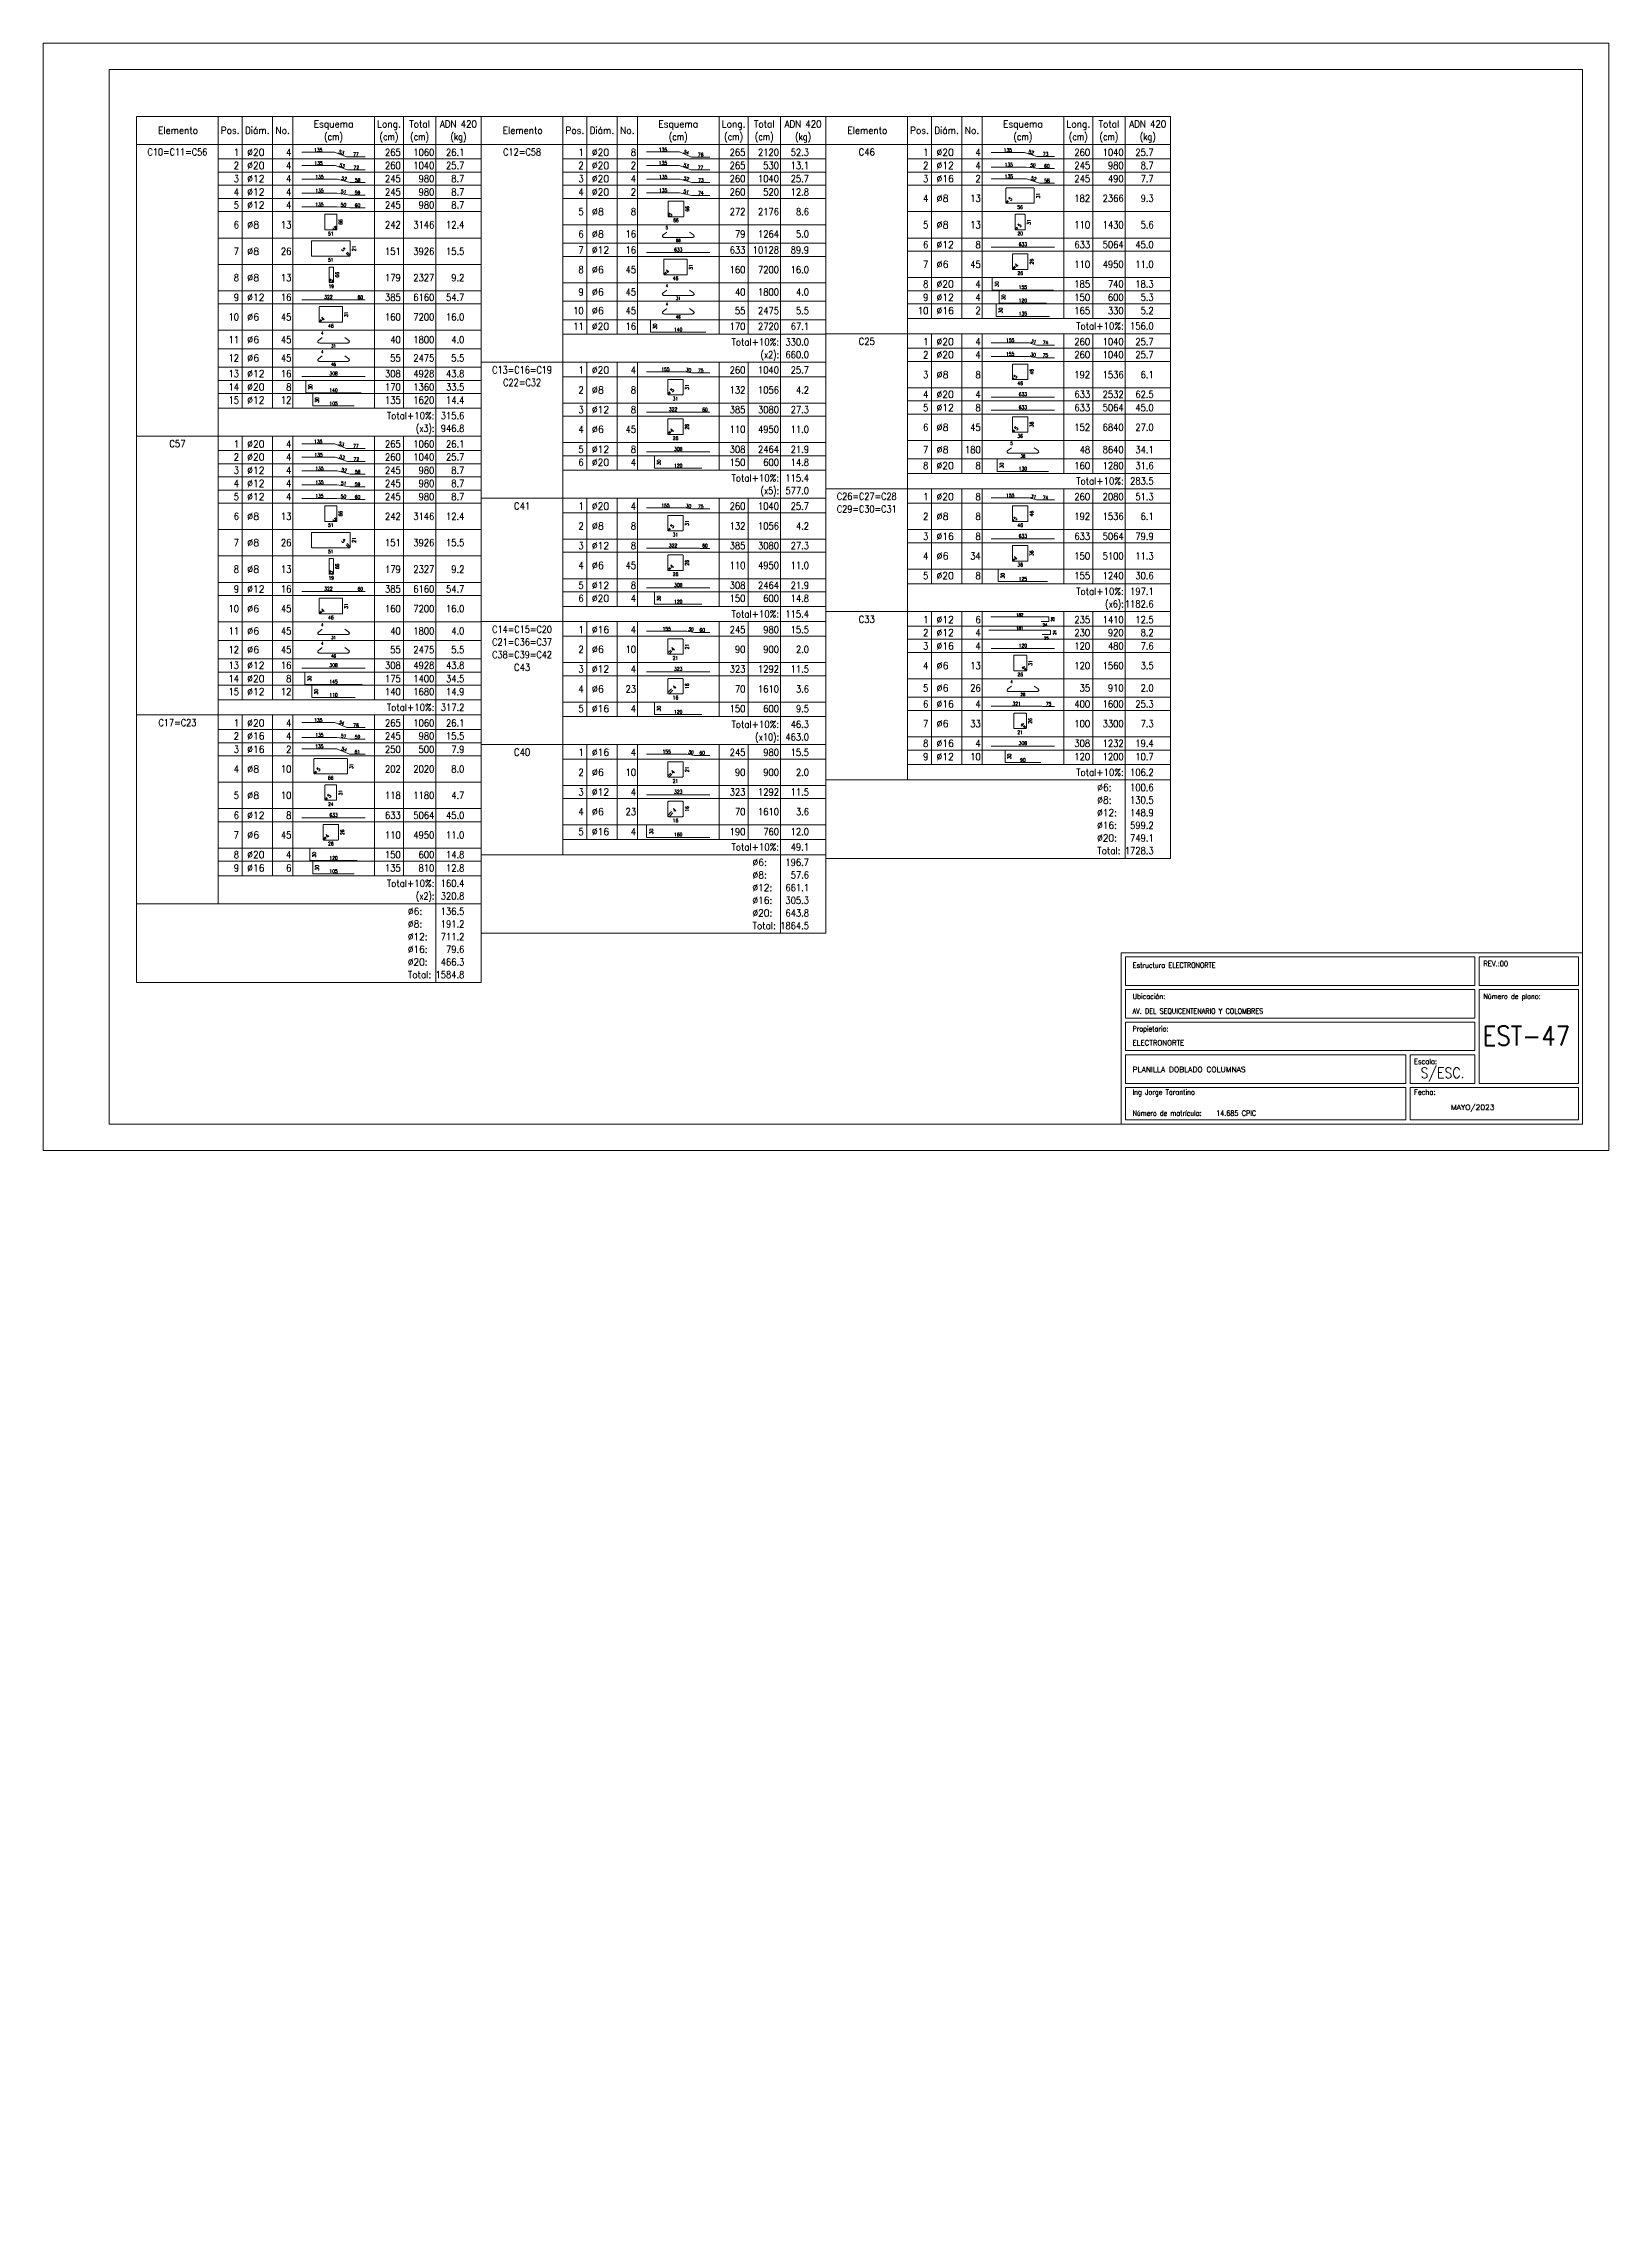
# Model space of a CAD drawing. Header units: millimetres. Extents: x 42 to 225, y 58 to 140.
# Drawn here: x 103.8 to 163.2, y 58.5 to 140.3 of the extents above; entities that cross this region are included whole.
import ezdxf
from ezdxf.enums import TextEntityAlignment as Align

# ---------------------------------------------------------------- set-up
doc = ezdxf.new("R2010")
doc.units = ezdxf.units.MM
for name, color, linetype, lineweight in [('ALZADO_LOSAS', 8, 'Continuous', 9), ('CYPE', 7, 'Continuous', 0), ('DESPIECES_TABLA', 7, 'Continuous', 9), ('RECUAD_LIMITES', 2, 'Continuous', 0), ('RECUAD_MARCO', 1, 'Continuous', 20), ('TABLAS', 1, 'Continuous', 0), ('TEXTO_TABLAS', 1, 'Continuous', 0), ('TEXTOS_COTAS_DESPIECES_TABLA', 1, 'Continuous', 0)]:
    doc.layers.add(name, color=color, linetype=linetype, lineweight=lineweight)
doc.styles.add('CYPETXT', font='romans__.ttf', dxfattribs={"height": 0.2})
doc.styles.add('CYPETXT_romans', font='romans__.ttf', dxfattribs={"height": 0.2})

msp = doc.modelspace()

# ---------------------------------------------------------------- texts
at = {"layer": 'CYPE', "color": 5, "style": 'CYPETXT'}
for s, width, p in [('Estructura ELECTRONORTE', 0.842437, (145.113, 105.253)), ('AV. DEL SEQUICENTENARIO Y COLOMBRES', 0.887423, (145.103, 103.513)), ('ELECTRONORTE', 0.974409, (145.103, 102.313)), ('PLANILLA DOBLADO COLUMNAS', 1.047361, (145.103, 101.299)), ('Ing Jorge Tarantino', 0.851105, (145.103, 100.443)), ('14.685 CPIC', 0.851936, (148.273, 99.643)), ('MAYO/2023', 1.047361, (157.183, 99.863))]:
    msp.add_text(s, height=0.2, dxfattribs=dict(at, width=width)).set_placement(p)
at = {"layer": 'CYPE', "color": 4, "style": 'CYPETXT'}
for s, width, p in [('REV.:00', 0.927655, (158.413, 105.313)), ('Ubicación:', 0.90604, (145.103, 104.073)), ('Número de plano:', 0.844847, (158.413, 104.073)), ('Propietario:', 0.885908, (145.103, 102.843)), ('Escala:', 0.925891, (155.783, 101.603)), ('Número de matrícula:', 0.83516, (145.103, 99.643)), ('Fecha:', 0.933698, (155.783, 100.443))]:
    msp.add_text(s, height=0.2, dxfattribs=dict(at, width=width)).set_placement(p)
at = {"layer": 'CYPE', "color": 5, "style": 'CYPETXT'}
for s, height, width, p in [('EST-47', 0.7333, 0.872274, (160.043, 102.31)), ('S/ESC.', 0.4, 0.869965, (156.863, 101.073))]:
    msp.add_text(s, height=height, dxfattribs=dict(at, width=width)).set_placement(p, align=Align.CENTER)
at = {"layer": 'TEXTO_TABLAS', "style": 'CYPETXT_romans'}
for s, height, width, p in [('Elemento', 0.2667, 0.923378, (108.892, 137.013)), ('Pos.', 0.2667, 0.930268, (110.869, 137.013)), ('Diám.', 0.2667, 0.924488, (111.895, 137.013)), ('No.', 0.2667, 0.948905, (112.855, 137.013)), ('Esquema', 0.2667, 0.93681, (114.791, 137.253)), ('(cm)', 0.2667, 0.819001, (114.791, 136.773)), ('Long.', 0.2667, 0.9375, (116.893, 137.253)), ('(cm)', 0.2667, 0.819001, (116.893, 136.773)), ('Total', 0.2667, 0.935673, (118.055, 137.253)), ('(cm)', 0.2667, 0.819001, (118.055, 136.773)), ('ADN 420', 0.2667, 0.893197, (119.529, 137.253)), ('(kg)', 0.2667, 0.827954, (119.529, 136.773)), ('Elemento', 0.2667, 0.923378, (121.968, 137.013)), ('Pos.', 0.2667, 0.930268, (123.945, 137.013)), ('Diám.', 0.2667, 0.924488, (124.971, 137.013)), ('No.', 0.2667, 0.948905, (125.931, 137.013)), ('Esquema', 0.2667, 0.93681, (127.867, 137.253)), ('(cm)', 0.2667, 0.819001, (127.867, 136.773)), ('Long.', 0.2667, 0.9375, (129.969, 137.253)), ('(cm)', 0.2667, 0.819001, (129.969, 136.773)), ('Total', 0.2667, 0.935673, (131.131, 137.253)), ('(cm)', 0.2667, 0.819001, (131.131, 136.773)), ('ADN 420', 0.2667, 0.893197, (132.605, 137.253)), ('(kg)', 0.2667, 0.827954, (132.605, 136.773)), ('Elemento', 0.2667, 0.923378, (135.044, 137.013)), ('Pos.', 0.2667, 0.930268, (137.021, 137.013)), ('Diám.', 0.2667, 0.924488, (138.047, 137.013)), ('No.', 0.2667, 0.948905, (139.007, 137.013)), ('Esquema', 0.2667, 0.93681, (140.943, 137.253)), ('(cm)', 0.2667, 0.819001, (140.943, 136.773)), ('Long.', 0.2667, 0.9375, (143.045, 137.253)), ('(cm)', 0.2667, 0.819001, (143.045, 136.773)), ('Total', 0.2667, 0.935673, (144.207, 137.253)), ('(cm)', 0.2667, 0.819001, (144.207, 136.773)), ('ADN 420', 0.2667, 0.893197, (145.681, 137.253)), ('(kg)', 0.2667, 0.827954, (145.681, 136.773)), ('C10=C11=C56', 0.26667, 0.844501, (108.867, 136.193)), ('C12=C58', 0.2667, 0.852568, (121.943, 136.193)), ('C46', 0.2667, 0.8832, (135.019, 136.193)), ('C25', 0.2667, 0.8832, (135.019, 129.013)), ('C13=C16=C19', 0.26667, 0.844501, (121.943, 127.933)), ('C22=C32', 0.2667, 0.852568, (121.943, 127.453)), ('C57', 0.2667, 0.8832, (108.867, 125.133)), ('C41', 0.2667, 0.8832, (121.943, 122.773)), ('C26=C27=C28', 0.26667, 0.844501, (135.019, 123.133)), ('C29=C30=C31', 0.26667, 0.844501, (135.019, 122.653)), ('C14=C15=C20', 0.26667, 0.844501, (121.943, 118.093)), ('C33', 0.2667, 0.8832, (135.019, 118.473)), ('C21=C36=C37', 0.26667, 0.844501, (121.943, 117.613)), ('C38=C39=C42', 0.26667, 0.844501, (121.943, 117.133)), ('C43', 0.2667, 0.8832, (121.943, 116.653)), ('C17=C23', 0.2667, 0.852568, (108.867, 114.553)), ('C40', 0.2667, 0.8832, (121.943, 113.433))]:
    msp.add_text(s, height=height, dxfattribs=dict(at, width=width)).set_placement(p, align=Align.MIDDLE_CENTER)
for s, height, width, p in [('1', 0.267, 0.872274, (111.205, 136.183)), ('4', 0.267, 0.872274, (113.191, 136.183)), ('265', 0.2667, 0.872274, (117.341, 136.183)), ('1060', 0.2667, 0.872274, (118.615, 136.183)), ('26.1', 0.2667, 0.869308, (119.753, 136.183)), ('1', 0.267, 0.872274, (124.281, 136.183)), ('8', 0.267, 0.872274, (126.267, 136.183)), ('265', 0.2667, 0.872274, (130.417, 136.183)), ('2120', 0.2667, 0.872274, (131.691, 136.183)), ('52.3', 0.2667, 0.869308, (132.829, 136.183)), ('1', 0.267, 0.872274, (137.357, 136.183)), ('4', 0.267, 0.872274, (139.343, 136.183)), ('260', 0.2667, 0.872274, (143.493, 136.183)), ('1040', 0.2667, 0.872274, (144.767, 136.183)), ('25.7', 0.2667, 0.869308, (145.905, 136.183)), ('2', 0.267, 0.872274, (111.205, 135.683)), ('3', 0.267, 0.872274, (111.205, 135.183)), ('4', 0.267, 0.872274, (113.191, 135.683)), ('4', 0.267, 0.872274, (113.191, 135.183)), ('260', 0.2667, 0.872274, (117.341, 135.683)), ('245', 0.2667, 0.872274, (117.341, 135.183)), ('1040', 0.2667, 0.872274, (118.615, 135.683)), ('980', 0.2667, 0.872274, (118.615, 135.183)), ('25.7', 0.2667, 0.869308, (119.753, 135.683)), ('8.7', 0.2667, 0.868127, (119.753, 135.183)), ('2', 0.267, 0.872274, (124.281, 135.683)), ('3', 0.267, 0.872274, (124.281, 135.183)), ('2', 0.267, 0.872274, (126.267, 135.683)), ('4', 0.267, 0.872274, (126.267, 135.183)), ('265', 0.2667, 0.872274, (130.417, 135.683)), ('260', 0.2667, 0.872274, (130.417, 135.183)), ('1040', 0.2667, 0.872274, (131.691, 135.183)), ('530', 0.2667, 0.872274, (131.691, 135.683)), ('25.7', 0.2667, 0.869308, (132.829, 135.183)), ('13.1', 0.2667, 0.869308, (132.829, 135.683)), ('2', 0.267, 0.872274, (137.357, 135.683)), ('3', 0.267, 0.872274, (137.357, 135.183)), ('4', 0.267, 0.872274, (139.343, 135.683)), ('2', 0.267, 0.872274, (139.343, 135.183)), ('245', 0.2667, 0.872274, (143.493, 135.683)), ('245', 0.2667, 0.872274, (143.493, 135.183)), ('980', 0.2667, 0.872274, (144.767, 135.683)), ('490', 0.2667, 0.872274, (144.767, 135.183)), ('8.7', 0.2667, 0.868127, (145.905, 135.683)), ('7.7', 0.2667, 0.868127, (145.905, 135.183)), ('4', 0.267, 0.872274, (111.205, 134.683)), ('5', 0.267, 0.872274, (111.205, 134.183)), ('4', 0.267, 0.872274, (113.191, 134.683)), ('4', 0.267, 0.872274, (113.191, 134.183)), ('245', 0.2667, 0.872274, (117.341, 134.683)), ('245', 0.2667, 0.872274, (117.341, 134.183)), ('980', 0.2667, 0.872274, (118.615, 134.683)), ('980', 0.2667, 0.872274, (118.615, 134.183)), ('8.7', 0.2667, 0.868127, (119.753, 134.683)), ('8.7', 0.2667, 0.868127, (119.753, 134.183)), ('4', 0.267, 0.872274, (124.281, 134.683)), ('2', 0.267, 0.872274, (126.267, 134.683)), ('260', 0.2667, 0.872274, (130.417, 134.683)), ('520', 0.2667, 0.872274, (131.691, 134.683)), ('12.8', 0.2667, 0.869308, (132.829, 134.683)), ('4', 0.267, 0.872274, (137.357, 134.433)), ('13', 0.2667, 0.872274, (139.343, 134.433)), ('182', 0.2667, 0.872274, (143.493, 134.433)), ('2366', 0.2667, 0.872274, (144.767, 134.433)), ('9.3', 0.2667, 0.868127, (145.905, 134.433)), ('6', 0.267, 0.872274, (111.205, 133.433)), ('13', 0.2667, 0.872274, (113.191, 133.433)), ('242', 0.2667, 0.872274, (117.341, 133.433)), ('3146', 0.2667, 0.872274, (118.615, 133.433)), ('12.4', 0.2667, 0.869308, (119.753, 133.433)), ('5', 0.267, 0.872274, (124.281, 133.933)), ('8', 0.267, 0.872274, (126.267, 133.933)), ('272', 0.2667, 0.872274, (130.417, 133.933)), ('2176', 0.2667, 0.872274, (131.691, 133.933)), ('8.6', 0.2667, 0.868127, (132.829, 133.933)), ('5', 0.267, 0.872274, (137.357, 133.433)), ('13', 0.2667, 0.872274, (139.343, 133.433)), ('110', 0.2667, 0.872274, (143.493, 133.433)), ('1430', 0.2667, 0.872274, (144.767, 133.433)), ('5.6', 0.2667, 0.868127, (145.905, 133.433)), ('7', 0.267, 0.872274, (124.281, 132.483)), ('6', 0.267, 0.872274, (124.281, 133.083)), ('16', 0.2667, 0.872274, (126.267, 133.083)), ('16', 0.2667, 0.872274, (126.267, 132.483)), ('633', 0.2667, 0.872274, (130.417, 132.483)), ('79', 0.2667, 0.872274, (130.417, 133.083)), ('10128', 0.2667, 0.872274, (131.691, 132.483)), ('1264', 0.2667, 0.872274, (131.691, 133.083)), ('89.9', 0.2667, 0.869308, (132.829, 132.483)), ('5.0', 0.2667, 0.868127, (132.829, 133.083)), ('6', 0.267, 0.872274, (137.357, 132.683)), ('8', 0.267, 0.872274, (139.343, 132.683)), ('633', 0.2667, 0.872274, (143.493, 132.683)), ('5064', 0.2667, 0.872274, (144.767, 132.683)), ('45.0', 0.2667, 0.869308, (145.905, 132.683)), ('7', 0.267, 0.872274, (111.205, 132.433)), ('26', 0.2667, 0.872274, (113.191, 132.433)), ('151', 0.2667, 0.872274, (117.341, 132.433)), ('3926', 0.2667, 0.872274, (118.615, 132.433)), ('15.5', 0.2667, 0.869308, (119.753, 132.433)), ('8', 0.267, 0.872274, (124.281, 131.733)), ('45', 0.2667, 0.872274, (126.267, 131.733)), ('160', 0.2667, 0.872274, (130.417, 131.733)), ('7200', 0.2667, 0.872274, (131.691, 131.733)), ('16.0', 0.2667, 0.869308, (132.829, 131.733)), ('7', 0.267, 0.872274, (137.357, 131.933)), ('45', 0.2667, 0.872274, (139.343, 131.933)), ('110', 0.2667, 0.872274, (143.493, 131.933)), ('4950', 0.2667, 0.872274, (144.767, 131.933)), ('11.0', 0.2667, 0.869308, (145.905, 131.933)), ('8', 0.267, 0.872274, (111.205, 131.433)), ('13', 0.2667, 0.872274, (113.191, 131.433)), ('179', 0.2667, 0.872274, (117.341, 131.433)), ('2327', 0.2667, 0.872274, (118.615, 131.433)), ('9.2', 0.2667, 0.868127, (119.753, 131.433)), ('9', 0.267, 0.872274, (124.281, 130.883)), ('45', 0.2667, 0.872274, (126.267, 130.883)), ('40', 0.2667, 0.872274, (130.417, 130.883)), ('1800', 0.2667, 0.872274, (131.691, 130.883)), ('4.0', 0.2667, 0.868127, (132.829, 130.883)), ('8', 0.267, 0.872274, (137.357, 131.183)), ('4', 0.267, 0.872274, (139.343, 131.183)), ('185', 0.2667, 0.872274, (143.493, 131.183)), ('740', 0.2667, 0.872274, (144.767, 131.183)), ('18.3', 0.2667, 0.869308, (145.905, 131.183)), ('9', 0.267, 0.872274, (111.205, 130.683)), ('16', 0.2667, 0.872274, (113.191, 130.683)), ('385', 0.2667, 0.872274, (117.341, 130.683)), ('6160', 0.2667, 0.872274, (118.615, 130.683)), ('54.7', 0.2667, 0.869308, (119.753, 130.683)), ('10', 0.2667, 0.872274, (124.281, 130.183)), ('45', 0.2667, 0.872274, (126.267, 130.183)), ('55', 0.2667, 0.872274, (130.417, 130.183)), ('2475', 0.2667, 0.872274, (131.691, 130.183)), ('5.5', 0.2667, 0.868127, (132.829, 130.183)), ('10', 0.2667, 0.872274, (137.357, 130.183)), ('9', 0.267, 0.872274, (137.357, 130.683)), ('4', 0.267, 0.872274, (139.343, 130.683)), ('2', 0.267, 0.872274, (139.343, 130.183)), ('150', 0.2667, 0.872274, (143.493, 130.683)), ('165', 0.2667, 0.872274, (143.493, 130.183)), ('330', 0.2667, 0.872274, (144.767, 130.183)), ('600', 0.2667, 0.872274, (144.767, 130.683)), ('5.3', 0.2667, 0.868127, (145.905, 130.683)), ('5.2', 0.2667, 0.868127, (145.905, 130.183)), ('10', 0.2667, 0.872274, (111.205, 129.933)), ('45', 0.2667, 0.872274, (113.191, 129.933)), ('160', 0.2667, 0.872274, (117.341, 129.933)), ('7200', 0.2667, 0.872274, (118.615, 129.933)), ('16.0', 0.2667, 0.869308, (119.753, 129.933)), ('11', 0.2667, 0.872274, (124.281, 129.583)), ('16', 0.2667, 0.872274, (126.267, 129.583)), ('170', 0.2667, 0.872274, (130.417, 129.583)), ('2720', 0.2667, 0.872274, (131.691, 129.583)), ('67.1', 0.2667, 0.869308, (132.829, 129.583)), ('Total+10%:', 0.2667, 0.906671, (144.767, 129.593)), ('156.0', 0.2667, 0.869965, (145.905, 129.593)), ('11', 0.2667, 0.872274, (111.205, 129.083)), ('12', 0.2667, 0.872274, (111.205, 128.383)), ('45', 0.2667, 0.872274, (113.191, 129.083)), ('45', 0.2667, 0.872274, (113.191, 128.383)), ('40', 0.2667, 0.872274, (117.341, 129.083)), ('55', 0.2667, 0.872274, (117.341, 128.383)), ('2475', 0.2667, 0.872274, (118.615, 128.383)), ('1800', 0.2667, 0.872274, (118.615, 129.083)), ('4.0', 0.2667, 0.868127, (119.753, 129.083)), ('5.5', 0.2667, 0.868127, (119.753, 128.383)), ('Total+10%:', 0.2667, 0.906671, (131.691, 128.993)), ('(x2):', 0.2667, 0.820506, (131.691, 128.513)), ('330.0', 0.2667, 0.869965, (132.829, 128.993)), ('660.0', 0.2667, 0.869965, (132.829, 128.513)), ('2', 0.267, 0.872274, (137.357, 128.503)), ('1', 0.267, 0.872274, (137.357, 129.003)), ('4', 0.267, 0.872274, (139.343, 129.003)), ('4', 0.267, 0.872274, (139.343, 128.503)), ('260', 0.2667, 0.872274, (143.493, 129.003)), ('260', 0.2667, 0.872274, (143.493, 128.503)), ('1040', 0.2667, 0.872274, (144.767, 129.003)), ('1040', 0.2667, 0.872274, (144.767, 128.503)), ('25.7', 0.2667, 0.869308, (145.905, 129.003)), ('25.7', 0.2667, 0.869308, (145.905, 128.503)), ('13', 0.2667, 0.872274, (111.205, 127.783)), ('16', 0.2667, 0.872274, (113.191, 127.783)), ('308', 0.2667, 0.872274, (117.341, 127.783)), ('4928', 0.2667, 0.872274, (118.615, 127.783)), ('43.8', 0.2667, 0.869308, (119.753, 127.783)), ('1', 0.267, 0.872274, (124.281, 127.923)), ('4', 0.267, 0.872274, (126.267, 127.923)), ('260', 0.2667, 0.872274, (130.417, 127.923)), ('1040', 0.2667, 0.872274, (131.691, 127.923)), ('25.7', 0.2667, 0.869308, (132.829, 127.923)), ('3', 0.267, 0.872274, (137.357, 127.753)), ('8', 0.267, 0.872274, (139.343, 127.753)), ('192', 0.2667, 0.872274, (143.493, 127.753)), ('1536', 0.2667, 0.872274, (144.767, 127.753)), ('6.1', 0.2667, 0.868127, (145.905, 127.753)), ('14', 0.2667, 0.872274, (111.205, 127.283)), ('15', 0.2667, 0.872274, (111.205, 126.783)), ('12', 0.2667, 0.872274, (113.191, 126.783)), ('8', 0.267, 0.872274, (113.191, 127.283)), ('170', 0.2667, 0.872274, (117.341, 127.283)), ('135', 0.2667, 0.872274, (117.341, 126.783)), ('1360', 0.2667, 0.872274, (118.615, 127.283)), ('1620', 0.2667, 0.872274, (118.615, 126.783)), ('33.5', 0.2667, 0.869308, (119.753, 127.283)), ('14.4', 0.2667, 0.869308, (119.753, 126.783)), ('2', 0.267, 0.872274, (124.281, 127.173)), ('8', 0.267, 0.872274, (126.267, 127.173)), ('132', 0.2667, 0.872274, (130.417, 127.173)), ('1056', 0.2667, 0.872274, (131.691, 127.173)), ('4.2', 0.2667, 0.868127, (132.829, 127.173)), ('4', 0.267, 0.872274, (137.357, 127.003)), ('4', 0.267, 0.872274, (139.343, 127.003)), ('633', 0.2667, 0.872274, (143.493, 127.003)), ('2532', 0.2667, 0.872274, (144.767, 127.003)), ('62.5', 0.2667, 0.869308, (145.905, 127.003)), ('Total+10%:', 0.2667, 0.906671, (118.615, 126.193)), ('315.6', 0.2667, 0.869965, (119.753, 126.193)), ('3', 0.267, 0.872274, (124.281, 126.423)), ('8', 0.267, 0.872274, (126.267, 126.423)), ('385', 0.2667, 0.872274, (130.417, 126.423)), ('3080', 0.2667, 0.872274, (131.691, 126.423)), ('27.3', 0.2667, 0.869308, (132.829, 126.423)), ('5', 0.267, 0.872274, (137.357, 126.503)), ('8', 0.267, 0.872274, (139.343, 126.503)), ('633', 0.2667, 0.872274, (143.493, 126.503)), ('5064', 0.2667, 0.872274, (144.767, 126.503)), ('45.0', 0.2667, 0.869308, (145.905, 126.503)), ('1', 0.267, 0.872274, (111.205, 125.123)), ('4', 0.267, 0.872274, (113.191, 125.123)), ('265', 0.2667, 0.872274, (117.341, 125.123)), ('1060', 0.2667, 0.872274, (118.615, 125.123)), ('(x3):', 0.2667, 0.820506, (118.615, 125.713)), ('946.8', 0.2667, 0.869965, (119.753, 125.713)), ('26.1', 0.2667, 0.869308, (119.753, 125.123)), ('4', 0.267, 0.872274, (124.281, 125.673)), ('45', 0.2667, 0.872274, (126.267, 125.673)), ('110', 0.2667, 0.872274, (130.417, 125.673)), ('4950', 0.2667, 0.872274, (131.691, 125.673)), ('11.0', 0.2667, 0.869308, (132.829, 125.673)), ('6', 0.267, 0.872274, (137.357, 125.753)), ('45', 0.2667, 0.872274, (139.343, 125.753)), ('152', 0.2667, 0.872274, (143.493, 125.753)), ('6840', 0.2667, 0.872274, (144.767, 125.753)), ('27.0', 0.2667, 0.869308, (145.905, 125.753)), ('2', 0.267, 0.872274, (111.205, 124.623)), ('4', 0.267, 0.872274, (113.191, 124.623)), ('260', 0.2667, 0.872274, (117.341, 124.623)), ('1040', 0.2667, 0.872274, (118.615, 124.623)), ('25.7', 0.2667, 0.869308, (119.753, 124.623)), ('5', 0.267, 0.872274, (124.281, 124.923)), ('6', 0.267, 0.872274, (124.281, 124.423)), ('8', 0.267, 0.872274, (126.267, 124.923)), ('4', 0.267, 0.872274, (126.267, 124.423)), ('308', 0.2667, 0.872274, (130.417, 124.923)), ('150', 0.2667, 0.872274, (130.417, 124.423)), ('2464', 0.2667, 0.872274, (131.691, 124.923)), ('600', 0.2667, 0.872274, (131.691, 124.423)), ('21.9', 0.2667, 0.869308, (132.829, 124.923)), ('14.8', 0.2667, 0.869308, (132.829, 124.423)), ('7', 0.267, 0.872274, (137.357, 124.903)), ('8', 0.267, 0.872274, (137.357, 124.303)), ('180', 0.2667, 0.872274, (139.343, 124.903)), ('8', 0.267, 0.872274, (139.343, 124.303)), ('160', 0.2667, 0.872274, (143.493, 124.303)), ('48', 0.2667, 0.872274, (143.493, 124.903)), ('8640', 0.2667, 0.872274, (144.767, 124.903)), ('1280', 0.2667, 0.872274, (144.767, 124.303)), ('34.1', 0.2667, 0.869308, (145.905, 124.903)), ('31.6', 0.2667, 0.869308, (145.905, 124.303)), ('3', 0.267, 0.872274, (111.205, 124.123)), ('4', 0.267, 0.872274, (111.205, 123.623)), ('4', 0.267, 0.872274, (113.191, 124.123)), ('4', 0.267, 0.872274, (113.191, 123.623)), ('245', 0.2667, 0.872274, (117.341, 124.123)), ('245', 0.2667, 0.872274, (117.341, 123.623)), ('980', 0.2667, 0.872274, (118.615, 124.123)), ('980', 0.2667, 0.872274, (118.615, 123.623)), ('8.7', 0.2667, 0.868127, (119.753, 124.123)), ('8.7', 0.2667, 0.868127, (119.753, 123.623)), ('Total+10%:', 0.2667, 0.906671, (131.691, 123.833)), ('115.4', 0.2667, 0.869965, (132.829, 123.833)), ('Total+10%:', 0.2667, 0.906671, (144.767, 123.713)), ('283.5', 0.2667, 0.869965, (145.905, 123.713)), ('5', 0.267, 0.872274, (111.205, 123.123)), ('4', 0.267, 0.872274, (113.191, 123.123)), ('245', 0.2667, 0.872274, (117.341, 123.123)), ('980', 0.2667, 0.872274, (118.615, 123.123)), ('8.7', 0.2667, 0.868127, (119.753, 123.123)), ('1', 0.267, 0.872274, (124.281, 122.763)), ('4', 0.267, 0.872274, (126.267, 122.763)), ('260', 0.2667, 0.872274, (130.417, 122.763)), ('1040', 0.2667, 0.872274, (131.691, 122.763)), ('(x5):', 0.2667, 0.820506, (131.691, 123.353)), ('577.0', 0.2667, 0.869965, (132.829, 123.353)), ('25.7', 0.2667, 0.869308, (132.829, 122.763)), ('1', 0.267, 0.872274, (137.357, 123.123)), ('8', 0.267, 0.872274, (139.343, 123.123)), ('260', 0.2667, 0.872274, (143.493, 123.123)), ('2080', 0.2667, 0.872274, (144.767, 123.123)), ('51.3', 0.2667, 0.869308, (145.905, 123.123)), ('6', 0.267, 0.872274, (111.205, 122.373)), ('13', 0.2667, 0.872274, (113.191, 122.373)), ('242', 0.2667, 0.872274, (117.341, 122.373)), ('3146', 0.2667, 0.872274, (118.615, 122.373)), ('12.4', 0.2667, 0.869308, (119.753, 122.373)), ('2', 0.267, 0.872274, (124.281, 122.013)), ('8', 0.267, 0.872274, (126.267, 122.013)), ('132', 0.2667, 0.872274, (130.417, 122.013)), ('1056', 0.2667, 0.872274, (131.691, 122.013)), ('4.2', 0.2667, 0.868127, (132.829, 122.013)), ('2', 0.267, 0.872274, (137.357, 122.373)), ('8', 0.267, 0.872274, (139.343, 122.373)), ('192', 0.2667, 0.872274, (143.493, 122.373)), ('1536', 0.2667, 0.872274, (144.767, 122.373)), ('6.1', 0.2667, 0.868127, (145.905, 122.373)), ('7', 0.267, 0.872274, (111.205, 121.373)), ('26', 0.2667, 0.872274, (113.191, 121.373)), ('151', 0.2667, 0.872274, (117.341, 121.373)), ('3926', 0.2667, 0.872274, (118.615, 121.373)), ('15.5', 0.2667, 0.869308, (119.753, 121.373)), ('3', 0.267, 0.872274, (124.281, 121.263)), ('8', 0.267, 0.872274, (126.267, 121.263)), ('385', 0.2667, 0.872274, (130.417, 121.263)), ('3080', 0.2667, 0.872274, (131.691, 121.263)), ('27.3', 0.2667, 0.869308, (132.829, 121.263)), ('3', 0.267, 0.872274, (137.357, 121.623)), ('8', 0.267, 0.872274, (139.343, 121.623)), ('633', 0.2667, 0.872274, (143.493, 121.623)), ('5064', 0.2667, 0.872274, (144.767, 121.623)), ('79.9', 0.2667, 0.869308, (145.905, 121.623)), ('8', 0.267, 0.872274, (111.205, 120.373)), ('13', 0.2667, 0.872274, (113.191, 120.373)), ('179', 0.2667, 0.872274, (117.341, 120.373)), ('2327', 0.2667, 0.872274, (118.615, 120.373)), ('9.2', 0.2667, 0.868127, (119.753, 120.373)), ('4', 0.267, 0.872274, (124.281, 120.513)), ('45', 0.2667, 0.872274, (126.267, 120.513)), ('110', 0.2667, 0.872274, (130.417, 120.513)), ('4950', 0.2667, 0.872274, (131.691, 120.513)), ('11.0', 0.2667, 0.869308, (132.829, 120.513)), ('4', 0.267, 0.872274, (137.357, 120.873)), ('34', 0.2667, 0.872274, (139.343, 120.873)), ('150', 0.2667, 0.872274, (143.493, 120.873)), ('5100', 0.2667, 0.872274, (144.767, 120.873)), ('11.3', 0.2667, 0.869308, (145.905, 120.873)), ('9', 0.267, 0.872274, (111.205, 119.623)), ('16', 0.2667, 0.872274, (113.191, 119.623)), ('385', 0.2667, 0.872274, (117.341, 119.623)), ('6160', 0.2667, 0.872274, (118.615, 119.623)), ('54.7', 0.2667, 0.869308, (119.753, 119.623)), ('5', 0.267, 0.872274, (124.281, 119.763)), ('8', 0.267, 0.872274, (126.267, 119.763)), ('308', 0.2667, 0.872274, (130.417, 119.763)), ('2464', 0.2667, 0.872274, (131.691, 119.763)), ('21.9', 0.2667, 0.869308, (132.829, 119.763)), ('5', 0.267, 0.872274, (137.357, 120.123)), ('8', 0.267, 0.872274, (139.343, 120.123)), ('155', 0.2667, 0.872274, (143.493, 120.123)), ('Total+10%:', 0.2667, 0.906671, (144.767, 119.533)), ('1240', 0.2667, 0.872274, (144.767, 120.123)), ('197.1', 0.2667, 0.869965, (145.905, 119.533)), ('30.6', 0.2667, 0.869308, (145.905, 120.123)), ('10', 0.2667, 0.872274, (111.205, 118.873)), ('45', 0.2667, 0.872274, (113.191, 118.873)), ('160', 0.2667, 0.872274, (117.341, 118.873)), ('7200', 0.2667, 0.872274, (118.615, 118.873)), ('16.0', 0.2667, 0.869308, (119.753, 118.873)), ('6', 0.267, 0.872274, (124.281, 119.263)), ('4', 0.267, 0.872274, (126.267, 119.263)), ('150', 0.2667, 0.872274, (130.417, 119.263)), ('Total+10%:', 0.2667, 0.906671, (131.691, 118.673)), ('600', 0.2667, 0.872274, (131.691, 119.263)), ('115.4', 0.2667, 0.869965, (132.829, 118.673)), ('14.8', 0.2667, 0.869308, (132.829, 119.263)), ('(x6):', 0.2667, 0.820506, (144.767, 119.053)), ('1182.6', 0.2667, 0.870384, (145.905, 119.053)), ('11', 0.2667, 0.872274, (111.205, 118.023)), ('45', 0.2667, 0.872274, (113.191, 118.023)), ('40', 0.2667, 0.872274, (117.341, 118.023)), ('1800', 0.2667, 0.872274, (118.615, 118.023)), ('4.0', 0.2667, 0.868127, (119.753, 118.023)), ('1', 0.267, 0.872274, (124.281, 118.083)), ('4', 0.267, 0.872274, (126.267, 118.083)), ('245', 0.2667, 0.872274, (130.417, 118.083)), ('980', 0.2667, 0.872274, (131.691, 118.083)), ('15.5', 0.2667, 0.869308, (132.829, 118.083)), ('2', 0.267, 0.872274, (137.357, 117.963)), ('1', 0.267, 0.872274, (137.357, 118.463)), ('4', 0.267, 0.872274, (139.343, 117.963)), ('6', 0.267, 0.872274, (139.343, 118.463)), ('235', 0.2667, 0.872274, (143.493, 118.463)), ('230', 0.2667, 0.872274, (143.493, 117.963)), ('1410', 0.2667, 0.872274, (144.767, 118.463)), ('920', 0.2667, 0.872274, (144.767, 117.963)), ('12.5', 0.2667, 0.869308, (145.905, 118.463)), ('8.2', 0.2667, 0.868127, (145.905, 117.963)), ('12', 0.2667, 0.872274, (111.205, 117.323)), ('45', 0.2667, 0.872274, (113.191, 117.323)), ('55', 0.2667, 0.872274, (117.341, 117.323)), ('2475', 0.2667, 0.872274, (118.615, 117.323)), ('5.5', 0.2667, 0.868127, (119.753, 117.323)), ('2', 0.267, 0.872274, (124.281, 117.333)), ('10', 0.2667, 0.872274, (126.267, 117.333)), ('90', 0.2667, 0.872274, (130.417, 117.333)), ('900', 0.2667, 0.872274, (131.691, 117.333)), ('2.0', 0.2667, 0.868127, (132.829, 117.333)), ('3', 0.267, 0.872274, (137.357, 117.463)), ('4', 0.267, 0.872274, (139.343, 117.463)), ('120', 0.2667, 0.872274, (143.493, 117.463)), ('480', 0.2667, 0.872274, (144.767, 117.463)), ('7.6', 0.2667, 0.868127, (145.905, 117.463)), ('13', 0.2667, 0.872274, (111.205, 116.723)), ('14', 0.2667, 0.872274, (111.205, 116.223)), ('16', 0.2667, 0.872274, (113.191, 116.723)), ('8', 0.267, 0.872274, (113.191, 116.223)), ('308', 0.2667, 0.872274, (117.341, 116.723)), ('175', 0.2667, 0.872274, (117.341, 116.223)), ('4928', 0.2667, 0.872274, (118.615, 116.723)), ('1400', 0.2667, 0.872274, (118.615, 116.223)), ('43.8', 0.2667, 0.869308, (119.753, 116.723)), ('34.5', 0.2667, 0.869308, (119.753, 116.223)), ('3', 0.267, 0.872274, (124.281, 116.583)), ('4', 0.267, 0.872274, (126.267, 116.583)), ('323', 0.2667, 0.872274, (130.417, 116.583)), ('1292', 0.2667, 0.872274, (131.691, 116.583)), ('11.5', 0.2667, 0.869308, (132.829, 116.583)), ('4', 0.267, 0.872274, (137.357, 116.713)), ('13', 0.2667, 0.872274, (139.343, 116.713)), ('120', 0.2667, 0.872274, (143.493, 116.713)), ('1560', 0.2667, 0.872274, (144.767, 116.713)), ('3.5', 0.2667, 0.868127, (145.905, 116.713)), ('15', 0.2667, 0.872274, (111.205, 115.723)), ('12', 0.2667, 0.872274, (113.191, 115.723)), ('140', 0.2667, 0.872274, (117.341, 115.723)), ('1680', 0.2667, 0.872274, (118.615, 115.723)), ('14.9', 0.2667, 0.869308, (119.753, 115.723)), ('4', 0.267, 0.872274, (124.281, 115.833)), ('23', 0.2667, 0.872274, (126.267, 115.833)), ('70', 0.2667, 0.872274, (130.417, 115.833)), ('1610', 0.2667, 0.872274, (131.691, 115.833)), ('3.6', 0.2667, 0.868127, (132.829, 115.833)), ('5', 0.267, 0.872274, (137.357, 115.863)), ('6', 0.267, 0.872274, (137.357, 115.263)), ('26', 0.2667, 0.872274, (139.343, 115.863)), ('4', 0.267, 0.872274, (139.343, 115.263)), ('400', 0.2667, 0.872274, (143.493, 115.263)), ('35', 0.2667, 0.872274, (143.493, 115.863)), ('1600', 0.2667, 0.872274, (144.767, 115.263)), ('910', 0.2667, 0.872274, (144.767, 115.863)), ('25.3', 0.2667, 0.869308, (145.905, 115.263)), ('2.0', 0.2667, 0.868127, (145.905, 115.863)), ('1', 0.267, 0.872274, (111.205, 114.543)), ('4', 0.267, 0.872274, (113.191, 114.543)), ('265', 0.2667, 0.872274, (117.341, 114.543)), ('Total+10%:', 0.2667, 0.906671, (118.615, 115.133)), ('1060', 0.2667, 0.872274, (118.615, 114.543)), ('317.2', 0.2667, 0.869965, (119.753, 115.133)), ('26.1', 0.2667, 0.869308, (119.753, 114.543)), ('5', 0.267, 0.872274, (124.281, 115.083)), ('4', 0.267, 0.872274, (126.267, 115.083)), ('150', 0.2667, 0.872274, (130.417, 115.083)), ('Total+10%:', 0.2667, 0.906671, (131.691, 114.493)), ('600', 0.2667, 0.872274, (131.691, 115.083)), ('46.3', 0.2667, 0.869308, (132.829, 114.493)), ('9.5', 0.2667, 0.868127, (132.829, 115.083)), ('7', 0.267, 0.872274, (137.357, 114.513)), ('33', 0.2667, 0.872274, (139.343, 114.513)), ('100', 0.2667, 0.872274, (143.493, 114.513)), ('3300', 0.2667, 0.872274, (144.767, 114.513)), ('7.3', 0.2667, 0.868127, (145.905, 114.513)), ('2', 0.267, 0.872274, (111.205, 114.043)), ('4', 0.267, 0.872274, (113.191, 114.043)), ('245', 0.2667, 0.872274, (117.341, 114.043)), ('980', 0.2667, 0.872274, (118.615, 114.043)), ('15.5', 0.2667, 0.869308, (119.753, 114.043)), ('(x10):', 0.2667, 0.831341, (131.691, 114.013)), ('463.0', 0.2667, 0.869965, (132.829, 114.013)), ('8', 0.267, 0.872274, (137.357, 113.763)), ('4', 0.267, 0.872274, (139.343, 113.763)), ('308', 0.2667, 0.872274, (143.493, 113.763)), ('1232', 0.2667, 0.872274, (144.767, 113.763)), ('19.4', 0.2667, 0.869308, (145.905, 113.763)), ('3', 0.267, 0.872274, (111.205, 113.543)), ('2', 0.267, 0.872274, (113.191, 113.543)), ('250', 0.2667, 0.872274, (117.341, 113.543)), ('500', 0.2667, 0.872274, (118.615, 113.543)), ('7.9', 0.2667, 0.868127, (119.753, 113.543)), ('1', 0.267, 0.872274, (124.281, 113.423)), ('4', 0.267, 0.872274, (126.267, 113.423)), ('245', 0.2667, 0.872274, (130.417, 113.423)), ('980', 0.2667, 0.872274, (131.691, 113.423)), ('15.5', 0.2667, 0.869308, (132.829, 113.423)), ('9', 0.267, 0.872274, (137.357, 113.263)), ('10', 0.2667, 0.872274, (139.343, 113.263)), ('120', 0.2667, 0.872274, (143.493, 113.263)), ('1200', 0.2667, 0.872274, (144.767, 113.263)), ('10.7', 0.2667, 0.869308, (145.905, 113.263)), ('4', 0.267, 0.872274, (111.205, 112.793)), ('10', 0.2667, 0.872274, (113.191, 112.793)), ('202', 0.2667, 0.872274, (117.341, 112.793)), ('2020', 0.2667, 0.872274, (118.615, 112.793)), ('8.0', 0.2667, 0.868127, (119.753, 112.793)), ('2', 0.267, 0.872274, (124.281, 112.673)), ('10', 0.2667, 0.872274, (126.267, 112.673)), ('90', 0.2667, 0.872274, (130.417, 112.673)), ('900', 0.2667, 0.872274, (131.691, 112.673)), ('2.0', 0.2667, 0.868127, (132.829, 112.673)), ('Total+10%:', 0.2667, 0.906671, (144.767, 112.673)), ('106.2', 0.2667, 0.869965, (145.905, 112.673)), ('100.6', 0.2667, 0.869965, (145.905, 112.093)), ('5', 0.267, 0.872274, (111.205, 111.793)), ('10', 0.2667, 0.872274, (113.191, 111.793)), ('118', 0.2667, 0.872274, (117.341, 111.793)), ('1180', 0.2667, 0.872274, (118.615, 111.793)), ('4.7', 0.2667, 0.868127, (119.753, 111.793)), ('3', 0.267, 0.872274, (124.281, 111.923)), ('4', 0.267, 0.872274, (124.281, 111.173)), ('23', 0.2667, 0.872274, (126.267, 111.173)), ('4', 0.267, 0.872274, (126.267, 111.923)), ('323', 0.2667, 0.872274, (130.417, 111.923)), ('70', 0.2667, 0.872274, (130.417, 111.173)), ('1292', 0.2667, 0.872274, (131.691, 111.923)), ('1610', 0.2667, 0.872274, (131.691, 111.173)), ('11.5', 0.2667, 0.869308, (132.829, 111.923)), ('3.6', 0.2667, 0.868127, (132.829, 111.173)), ('130.5', 0.2667, 0.869965, (145.905, 111.613)), ('6', 0.267, 0.872274, (111.205, 111.043)), ('8', 0.267, 0.872274, (113.191, 111.043)), ('633', 0.2667, 0.872274, (117.341, 111.043)), ('5064', 0.2667, 0.872274, (118.615, 111.043)), ('45.0', 0.2667, 0.869308, (119.753, 111.043)), ('5', 0.267, 0.872274, (124.281, 110.423)), ('4', 0.267, 0.872274, (126.267, 110.423)), ('190', 0.2667, 0.872274, (130.417, 110.423)), ('760', 0.2667, 0.872274, (131.691, 110.423)), ('12.0', 0.2667, 0.869308, (132.829, 110.423)), ('599.2', 0.2667, 0.869965, (145.905, 110.653)), ('148.9', 0.2667, 0.869965, (145.905, 111.133)), ('7', 0.267, 0.872274, (111.205, 110.293)), ('8', 0.267, 0.872274, (111.205, 109.543)), ('45', 0.2667, 0.872274, (113.191, 110.293)), ('4', 0.267, 0.872274, (113.191, 109.543)), ('110', 0.2667, 0.872274, (117.341, 110.293)), ('150', 0.2667, 0.872274, (117.341, 109.543)), ('4950', 0.2667, 0.872274, (118.615, 110.293)), ('600', 0.2667, 0.872274, (118.615, 109.543)), ('11.0', 0.2667, 0.869308, (119.753, 110.293)), ('14.8', 0.2667, 0.869308, (119.753, 109.543)), ('Total+10%:', 0.2667, 0.906671, (131.691, 109.833)), ('49.1', 0.2667, 0.869308, (132.829, 109.833)), ('1728.3', 0.2667, 0.870384, (145.905, 109.693)), ('749.1', 0.2667, 0.869965, (145.905, 110.173)), ('9', 0.267, 0.872274, (111.205, 109.043)), ('6', 0.267, 0.872274, (113.191, 109.043)), ('135', 0.2667, 0.872274, (117.341, 109.043)), ('810', 0.2667, 0.872274, (118.615, 109.043)), ('12.8', 0.2667, 0.869308, (119.753, 109.043)), ('196.7', 0.2667, 0.869965, (132.829, 109.253)), ('57.6', 0.2667, 0.869308, (132.829, 108.773)), ('Total+10%:', 0.2667, 0.906671, (118.615, 108.453)), ('(x2):', 0.2667, 0.820506, (118.615, 107.973)), ('320.8', 0.2667, 0.869965, (119.753, 107.973)), ('160.4', 0.2667, 0.869965, (119.753, 108.453)), ('661.1', 0.2667, 0.869965, (132.829, 108.293)), ('136.5', 0.2667, 0.869965, (119.753, 107.393)), ('305.3', 0.2667, 0.869965, (132.829, 107.813)), ('643.8', 0.2667, 0.869965, (132.829, 107.333)), ('711.2', 0.2667, 0.869965, (119.753, 106.433)), ('191.2', 0.2667, 0.869965, (119.753, 106.913)), ('1864.5', 0.2667, 0.870384, (132.829, 106.853)), ('466.3', 0.2667, 0.869965, (119.753, 105.473)), ('79.6', 0.2667, 0.869308, (119.753, 105.953)), ('1584.8', 0.2667, 0.870384, (119.753, 104.993))]:
    msp.add_text(s, height=height, dxfattribs=dict(at, width=width)).set_placement(p, align=Align.MIDDLE_RIGHT)
for s, width, p in [('%%c20', 0.955414, (111.515, 136.183)), ('%%c20', 0.955414, (124.591, 136.183)), ('%%c20', 0.955414, (137.667, 136.183)), ('%%c20', 0.955414, (111.515, 135.683)), ('%%c12', 0.955414, (111.515, 135.183)), ('%%c20', 0.955414, (124.591, 135.683)), ('%%c20', 0.955414, (124.591, 135.183)), ('%%c12', 0.955414, (137.667, 135.683)), ('%%c16', 0.955414, (137.667, 135.183)), ('%%c12', 0.955414, (111.515, 134.683)), ('%%c12', 0.955414, (111.515, 134.183)), ('%%c20', 0.955414, (124.591, 134.683)), ('%%c8', 0.99505, (137.667, 134.433)), ('%%c8', 0.99505, (111.515, 133.433)), ('%%c8', 0.99505, (124.591, 133.933)), ('%%c8', 0.99505, (137.667, 133.433)), ('%%c12', 0.955414, (124.591, 132.483)), ('%%c8', 0.99505, (124.591, 133.083)), ('%%c12', 0.955414, (137.667, 132.683)), ('%%c8', 0.99505, (111.515, 132.433)), ('%%c6', 0.99505, (124.591, 131.733)), ('%%c6', 0.99505, (137.667, 131.933)), ('%%c8', 0.99505, (111.515, 131.433)), ('%%c6', 0.99505, (124.591, 130.883)), ('%%c20', 0.955414, (137.667, 131.183)), ('%%c12', 0.955414, (111.515, 130.683)), ('%%c6', 0.99505, (124.591, 130.183)), ('%%c12', 0.955414, (137.667, 130.683)), ('%%c16', 0.955414, (137.667, 130.183)), ('%%c6', 0.99505, (111.515, 129.933)), ('%%c20', 0.955414, (124.591, 129.583)), ('%%c6', 0.99505, (111.515, 129.083)), ('%%c6', 0.99505, (111.515, 128.383)), ('%%c20', 0.955414, (137.667, 129.003)), ('%%c20', 0.955414, (137.667, 128.503)), ('%%c12', 0.955414, (111.515, 127.783)), ('%%c20', 0.955414, (124.591, 127.923)), ('%%c8', 0.99505, (137.667, 127.753)), ('%%c20', 0.955414, (111.515, 127.283)), ('%%c12', 0.955414, (111.515, 126.783)), ('%%c8', 0.99505, (124.591, 127.173)), ('%%c20', 0.955414, (137.667, 127.003)), ('%%c12', 0.955414, (124.591, 126.423)), ('%%c12', 0.955414, (137.667, 126.503)), ('%%c20', 0.955414, (111.515, 125.123)), ('%%c6', 0.99505, (124.591, 125.673)), ('%%c8', 0.99505, (137.667, 125.753)), ('%%c20', 0.955414, (111.515, 124.623)), ('%%c12', 0.955414, (124.591, 124.923)), ('%%c20', 0.955414, (124.591, 124.423)), ('%%c20', 0.955414, (137.667, 124.303)), ('%%c8', 0.99505, (137.667, 124.903)), ('%%c12', 0.955414, (111.515, 124.123)), ('%%c12', 0.955414, (111.515, 123.623)), ('%%c12', 0.955414, (111.515, 123.123)), ('%%c20', 0.955414, (124.591, 122.763)), ('%%c20', 0.955414, (137.667, 123.123)), ('%%c8', 0.99505, (111.515, 122.373)), ('%%c8', 0.99505, (124.591, 122.013)), ('%%c8', 0.99505, (137.667, 122.373)), ('%%c8', 0.99505, (111.515, 121.373)), ('%%c12', 0.955414, (124.591, 121.263)), ('%%c16', 0.955414, (137.667, 121.623)), ('%%c8', 0.99505, (111.515, 120.373)), ('%%c6', 0.99505, (124.591, 120.513)), ('%%c6', 0.99505, (137.667, 120.873)), ('%%c12', 0.955414, (111.515, 119.623)), ('%%c12', 0.955414, (124.591, 119.763)), ('%%c20', 0.955414, (137.667, 120.123)), ('%%c6', 0.99505, (111.515, 118.873)), ('%%c20', 0.955414, (124.591, 119.263)), ('%%c6', 0.99505, (111.515, 118.023)), ('%%c16', 0.955414, (124.591, 118.083)), ('%%c12', 0.955414, (137.667, 118.463)), ('%%c12', 0.955414, (137.667, 117.963)), ('%%c6', 0.99505, (111.515, 117.323)), ('%%c6', 0.99505, (124.591, 117.333)), ('%%c16', 0.955414, (137.667, 117.463)), ('%%c12', 0.955414, (111.515, 116.723)), ('%%c20', 0.955414, (111.515, 116.223)), ('%%c12', 0.955414, (124.591, 116.583)), ('%%c6', 0.99505, (137.667, 116.713)), ('%%c12', 0.955414, (111.515, 115.723)), ('%%c6', 0.99505, (124.591, 115.833)), ('%%c16', 0.955414, (137.667, 115.263)), ('%%c6', 0.99505, (137.667, 115.863)), ('%%c20', 0.955414, (111.515, 114.543)), ('%%c16', 0.955414, (124.591, 115.083)), ('%%c6', 0.99505, (137.667, 114.513)), ('%%c16', 0.955414, (111.515, 114.043)), ('%%c16', 0.955414, (137.667, 113.763)), ('%%c16', 0.955414, (111.515, 113.543)), ('%%c16', 0.955414, (124.591, 113.423)), ('%%c12', 0.955414, (137.667, 113.263)), ('%%c8', 0.99505, (111.515, 112.793)), ('%%c6', 0.99505, (124.591, 112.673)), ('%%c6:', 0.966972, (143.759, 112.093)), ('%%c8', 0.99505, (111.515, 111.793)), ('%%c12', 0.955414, (124.591, 111.923)), ('%%c6', 0.99505, (124.591, 111.173)), ('%%c8:', 0.966972, (143.759, 111.613)), ('%%c12', 0.955414, (111.515, 111.043)), ('%%c16', 0.955414, (124.591, 110.423)), ('%%c12:', 0.940736, (143.759, 111.133)), ('%%c16:', 0.940736, (143.759, 110.653)), ('%%c20', 0.955414, (111.515, 109.543)), ('%%c6', 0.99505, (111.515, 110.293)), ('Total:', 0.925563, (143.759, 109.693)), ('%%c20:', 0.940736, (143.759, 110.173)), ('%%c16', 0.955414, (111.515, 109.043)), ('%%c6:', 0.966972, (130.683, 109.253)), ('%%c8:', 0.966972, (130.683, 108.773)), ('%%c12:', 0.940736, (130.683, 108.293)), ('%%c6:', 0.966972, (117.607, 107.393)), ('%%c16:', 0.940736, (130.683, 107.813)), ('%%c20:', 0.940736, (130.683, 107.333)), ('%%c12:', 0.940736, (117.607, 106.433)), ('%%c8:', 0.966972, (117.607, 106.913)), ('Total:', 0.925563, (130.683, 106.853)), ('%%c16:', 0.940736, (117.607, 105.953)), ('%%c20:', 0.940736, (117.607, 105.473)), ('Total:', 0.925563, (117.607, 104.993))]:
    msp.add_text(s, height=0.2667, dxfattribs=dict(at, width=width)).set_placement(p, align=Align.MIDDLE_LEFT)
at = {"layer": 'TEXTOS_COTAS_DESPIECES_TABLA', "style": 'CYPETXT_romans', "width": 0.872274}
for s, height, p in [('135', 0.1333, (114.21, 136.207)), ('77', 0.1333, (115.639, 136.039)), ('135', 0.1333, (127.288, 136.219)), ('76', 0.1333, (128.718, 136.027)), ('135', 0.1333, (140.372, 136.197)), ('73', 0.1333, (141.805, 136.049)), ('135', 0.1333, (114.221, 135.705)), ('135', 0.1333, (114.256, 135.186)), ('72', 0.1333, (115.655, 135.541)), ('58', 0.1333, (115.703, 135.06)), ('135', 0.1333, (127.286, 135.708)), ('135', 0.1333, (127.294, 135.187)), ('77', 0.1333, (128.715, 135.538)), ('73', 0.1333, (128.727, 135.058)), ('135', 0.1333, (140.405, 135.65)), ('135', 0.1333, (140.411, 135.202)), ('60', 0.1333, (141.85, 135.595)), ('58', 0.1333, (141.858, 135.044)), ('135', 0.1333, (114.252, 134.14)), ('135', 0.1333, (114.254, 134.662)), ('59', 0.1333, (115.699, 134.584)), ('60', 0.1333, (115.697, 134.106)), ('135', 0.1333, (127.293, 134.674)), ('74', 0.1333, (128.725, 134.572)), ('5', 0.113, (127.437, 133.269)), ('633', 0.1333, (140.943, 132.625)), ('633', 0.1333, (127.867, 132.425)), ('4', 0.113, (127.437, 131.069)), ('155', 0.1333, (140.943, 131.001)), ('322', 0.1333, (114.595, 130.627)), ('60', 0.1333, (115.804, 130.619)), ('4', 0.113, (127.437, 130.369)), ('120', 0.1333, (140.943, 130.494)), ('135', 0.1333, (140.943, 129.996)), ('4', 0.113, (114.361, 129.269)), ('140', 0.1333, (127.867, 129.397)), ('4', 0.113, (114.361, 128.569)), ('155', 0.1333, (140.459, 128.466)), ('155', 0.1333, (140.462, 128.985)), ('75', 0.1333, (141.798, 128.42)), ('74', 0.1333, (141.801, 128.901)), ('308', 0.1333, (114.791, 127.725)), ('155', 0.1333, (127.383, 127.883)), ('75', 0.1333, (128.722, 127.843)), ('140', 0.1333, (114.791, 127.097)), ('633', 0.1333, (140.943, 126.945)), ('105', 0.1333, (114.791, 126.592)), ('322', 0.1333, (127.671, 126.367)), ('60', 0.1333, (128.88, 126.359)), ('633', 0.1333, (140.943, 126.445)), ('135', 0.1333, (114.21, 125.147)), ('135', 0.1333, (114.221, 124.645)), ('77', 0.1333, (115.639, 124.979)), ('72', 0.1333, (115.655, 124.481)), ('308', 0.1333, (127.867, 124.865)), ('5', 0.113, (140.513, 125.089)), ('135', 0.1333, (114.254, 123.602)), ('135', 0.1333, (114.256, 124.126)), ('59', 0.1333, (115.699, 123.524)), ('58', 0.1333, (115.703, 124)), ('120', 0.1333, (127.867, 124.234)), ('130', 0.1333, (140.943, 124.116)), ('135', 0.1333, (114.252, 123.08)), ('60', 0.1333, (115.697, 123.046)), ('155', 0.1333, (127.383, 122.723)), ('75', 0.1333, (128.722, 122.683)), ('155', 0.1333, (140.461, 123.101)), ('74', 0.1333, (141.8, 123.024)), ('322', 0.1333, (127.671, 121.207)), ('60', 0.1333, (128.88, 121.199)), ('633', 0.1333, (140.943, 121.565)), ('322', 0.1333, (114.595, 119.567)), ('60', 0.1333, (115.804, 119.559)), ('308', 0.1333, (127.867, 119.705)), ('125', 0.1333, (140.943, 119.935)), ('120', 0.1333, (127.867, 119.074)), ('182', 0.1133, (140.824, 118.582)), ('4', 0.113, (114.361, 118.209)), ('155', 0.1333, (127.427, 118.046)), ('60', 0.1333, (128.774, 118)), ('181', 0.1133, (140.823, 118.077)), ('4', 0.113, (114.361, 117.509)), ('120', 0.1333, (140.943, 117.405)), ('308', 0.1333, (114.791, 116.665)), ('323', 0.1333, (127.867, 116.525)), ('145', 0.1333, (114.791, 116.038)), ('110', 0.1333, (114.791, 115.533)), ('4', 0.113, (140.513, 116.049)), ('135', 0.1333, (114.212, 114.578)), ('120', 0.1333, (127.867, 114.894)), ('321', 0.1333, (140.707, 115.208)), ('75', 0.1333, (141.919, 115.198)), ('135', 0.1333, (114.253, 114.018)), ('76', 0.1333, (115.642, 114.387)), ('59', 0.1333, (115.699, 113.948)), ('308', 0.1333, (140.943, 113.705)), ('135', 0.1333, (114.25, 113.585)), ('61', 0.1333, (115.694, 113.38)), ('155', 0.1333, (127.427, 113.386)), ('60', 0.1333, (128.774, 113.34)), ('90', 0.1333, (140.943, 113.07)), ('323', 0.1333, (127.867, 111.865)), ('633', 0.1333, (114.791, 110.985)), ('160', 0.1333, (127.867, 110.242)), ('120', 0.1333, (114.791, 109.354)), ('105', 0.1333, (114.791, 108.852))]:
    msp.add_text(s, height=height, dxfattribs=at).set_placement(p, align=Align.CENTER)
for s, rotation, p in [('53', 339.91262, (115.066, 136.122)), ('54', 337.33225, (128.148, 136.121)), ('52', 342.43819, (141.241, 136.122)), ('53', 340.68916, (115.092, 135.622)), ('52', 345.697, (115.174, 135.122)), ('53', 339.6963, (128.142, 135.621)), ('52', 344.49583, (128.161, 135.122)), ('50', 353.62022, (141.315, 135.623)), ('52', 342.2546, (141.334, 135.122)), ('50', 355.95562, (115.161, 134.123)), ('51', 351.01574, (115.166, 134.623)), ('51', 347.59333, (128.155, 134.622)), ('30', 350.53739, (141.319, 128.443)), ('31', 343.17598, (141.328, 128.942)), ('30', 351.86792, (128.242, 127.863)), ('53', 339.91262, (115.066, 125.062)), ('53', 340.68916, (115.092, 124.562)), ('51', 351.01574, (115.166, 123.563)), ('52', 345.697, (115.174, 124.062)), ('50', 355.95562, (115.161, 123.063)), ('30', 351.86792, (128.242, 122.703)), ('31', 344.52465, (141.326, 123.062)), ('30', 351.18391, (128.339, 118.023)), ('54', 337.45694, (115.072, 114.481)), ('51', 351.89636, (115.165, 113.983)), ('54', 337.21859, (115.163, 113.481)), ('30', 351.18391, (128.339, 113.363))]:
    msp.add_text(s, height=0.1333, rotation=rotation, dxfattribs=at).set_placement(p, align=Align.CENTER)
for s, rotation, p in [('5', 45, (140.469, 134.421)), ('5', 45, (127.562, 133.82)), ('5', 45, (140.818, 133.411)), ('5', 315, (114.834, 133.32)), ('5', 315, (115.168, 132.501)), ('4', 45, (140.7, 131.895)), ('5', 45, (114.7, 131.32)), ('4', 45, (127.454, 131.669)), ('4', 45, (114.378, 129.869)), ('5', 45, (140.658, 127.679)), ('5', 45, (127.639, 127.161)), ('4', 45, (127.624, 125.635)), ('5', 45, (140.691, 125.715)), ('5', 315, (114.834, 122.26)), ('5', 45, (127.639, 122.001)), ('5', 45, (140.658, 122.299)), ('5', 315, (115.168, 121.441)), ('5', 45, (114.7, 120.26)), ('4', 45, (127.624, 120.475)), ('4', 45, (140.657, 120.794)), ('4', 45, (114.378, 118.809)), ('4', 45, (127.664, 117.341)), ('4', 315, (140.958, 116.649)), ('4', 45, (127.723, 115.896)), ('4', 315, (140.917, 114.481)), ('5', 45, (114.218, 112.781)), ('4', 45, (127.664, 112.681)), ('5', 45, (114.631, 111.776)), ('4', 45, (127.723, 111.236)), ('4', 45, (114.548, 110.255))]:
    msp.add_text(s, height=0.133, rotation=rotation, dxfattribs=at).set_placement(p, align=Align.MIDDLE_CENTER)
for s, height, p in [('31', 0.1333, (141.454, 134.541)), ('66', 0.1333, (114.988, 133.537)), ('66', 0.1333, (128.148, 134.037)), ('31', 0.1333, (141.103, 133.537)), ('21', 0.1333, (115.501, 132.539)), ('31', 0.1333, (128.277, 131.835)), ('26', 0.1333, (141.207, 132.035)), ('66', 0.1333, (114.858, 131.537)), ('30', 0.1333, (139.89, 131.183)), ('30', 0.1333, (140.034, 130.184)), ('30', 0.1333, (140.142, 130.686)), ('31', 0.1333, (115.201, 130.035)), ('30', 0.1333, (126.922, 129.584)), ('46', 0.1333, (141.208, 127.858)), ('30', 0.1333, (113.846, 127.284)), ('30', 0.1333, (114.099, 126.788)), ('31', 0.1333, (128.131, 127.281)), ('26', 0.1333, (128.131, 125.775)), ('36', 0.1333, (141.208, 125.86)), ('30', 0.1333, (127.066, 124.426)), ('30', 0.1333, (140.07, 124.305)), ('66', 0.1333, (114.988, 122.477)), ('31', 0.1333, (128.131, 122.121)), ('46', 0.1333, (141.208, 122.478)), ('21', 0.1333, (115.501, 121.479)), ('66', 0.1333, (114.858, 120.477)), ('26', 0.1333, (128.131, 120.615)), ('36', 0.1333, (141.208, 120.976)), ('30', 0.1333, (140.106, 120.126)), ('31', 0.1333, (115.201, 118.975)), ('30', 0.1333, (127.066, 119.266)), ('29', 0.1133, (142.019, 118.473)), ('24', 0.1133, (142.094, 117.973)), ('21', 0.1333, (128.131, 117.439)), ('30', 0.1333, (113.81, 116.223)), ('31', 0.1333, (141.159, 116.815)), ('30', 0.1333, (114.063, 115.728)), ('16', 0.1333, (128.13, 115.937)), ('30', 0.1333, (127.066, 115.086)), ('26', 0.1333, (141.149, 114.618)), ('31', 0.1333, (115.401, 112.901)), ('30', 0.1333, (140.359, 113.271)), ('21', 0.1333, (128.131, 112.779)), ('31', 0.1333, (114.987, 111.899)), ('16', 0.1333, (128.13, 111.277)), ('26', 0.1333, (115.055, 110.395)), ('30', 0.1333, (126.777, 110.423)), ('30', 0.1333, (113.99, 109.546)), ('30', 0.1333, (114.099, 109.048))]:
    msp.add_text(s, height=height, rotation=90, dxfattribs=at).set_placement(p, align=Align.TOP_CENTER)
for s, height, p in [('66', 0.1333, (127.779, 133.667)), ('56', 0.1333, (140.835, 134.168)), ('51', 0.1333, (114.687, 133.167)), ('66', 0.1133, (127.867, 132.897)), ('20', 0.1333, (140.839, 133.168)), ('51', 0.1333, (114.685, 132.169)), ('19', 0.1333, (114.703, 131.167)), ('46', 0.1333, (127.765, 131.468)), ('26', 0.1333, (140.84, 131.669)), ('31', 0.1133, (127.867, 130.697)), ('46', 0.1333, (114.689, 129.668)), ('46', 0.1133, (127.867, 129.997)), ('31', 0.1133, (114.791, 128.897)), ('46', 0.1133, (114.791, 128.197)), ('31', 0.1333, (127.759, 126.908)), ('46', 0.1333, (140.838, 127.488)), ('26', 0.1333, (127.764, 125.409)), ('36', 0.1333, (140.836, 125.488)), ('36', 0.1133, (140.943, 124.717)), ('51', 0.1333, (114.687, 122.107)), ('46', 0.1333, (140.838, 122.108)), ('31', 0.1333, (127.759, 121.748)), ('51', 0.1333, (114.685, 121.109)), ('36', 0.1333, (140.839, 120.608)), ('19', 0.1333, (114.703, 120.107)), ('26', 0.1333, (127.764, 120.249)), ('46', 0.1333, (114.689, 118.608)), ('24', 0.1133, (141.78, 118.307)), ('31', 0.1133, (114.791, 117.837)), ('46', 0.1133, (114.791, 117.137)), ('21', 0.1333, (127.761, 117.069)), ('25', 0.1133, (141.832, 117.813)), ('26', 0.1333, (140.841, 116.448)), ('16', 0.1333, (127.763, 115.57)), ('26', 0.1133, (140.943, 115.677)), ('21', 0.1333, (140.838, 114.249)), ('66', 0.1333, (114.683, 112.528)), ('21', 0.1333, (127.761, 112.409)), ('24', 0.1333, (114.685, 111.528)), ('16', 0.1333, (127.763, 110.91)), ('26', 0.1333, (114.688, 110.029))]:
    msp.add_text(s, height=height, dxfattribs=at).set_placement(p, align=Align.TOP_CENTER)

# ---------------------------------------------------------------- hatches: boundary and pattern name
at = {"layer": 'ALZADO_LOSAS', "true_color": 0xdad7d3}
for points in [[(150.485, 58.491), (150.785, 58.491), (150.485, 58.491)], [(153.169, 58.491), (153.519, 58.491), (153.169, 58.491)]]:
    msp.add_hatch(color=254, dxfattribs=at).paths.add_polyline_path(points, flags=0)

# ---------------------------------------------------------------- linework, layer by layer
at = {"layer": 'CYPE', "color": 1}
for points in [[(144.673, 99.323), (162.173, 99.323), (162.173, 105.823), (144.673, 105.823), (144.673, 99.323)], [(144.833, 104.583), (158.093, 104.583), (158.093, 105.673), (144.833, 105.673), (144.833, 104.583)], [(158.253, 104.583), (162.023, 104.583), (162.023, 105.673), (158.253, 105.673), (158.253, 104.583)], [(144.833, 103.343), (158.093, 103.343), (158.093, 104.433), (144.833, 104.433), (144.833, 103.343)], [(158.253, 100.873), (162.023, 100.873), (162.023, 104.433), (158.253, 104.433), (158.253, 100.873)], [(144.833, 102.113), (158.093, 102.113), (158.093, 103.193), (144.833, 103.193), (144.833, 102.113)], [(144.833, 100.873), (155.473, 100.873), (155.473, 101.953), (144.833, 101.953), (144.833, 100.873)], [(155.633, 100.873), (158.093, 100.873), (158.093, 101.953), (155.633, 101.953), (155.633, 100.873)], [(144.833, 99.483), (155.473, 99.483), (155.473, 100.713), (144.833, 100.713), (144.833, 99.483)], [(155.633, 99.483), (162.023, 99.483), (162.023, 100.713), (155.633, 100.713), (155.633, 99.483)]]:
    msp.add_lwpolyline(points, close=True, dxfattribs=at)
at = {"layer": 'DESPIECES_TABLA'}
for points in [[(113.591, 136.184), (114.829, 136.184), (115.287, 136.016), (115.991, 136.016)], [(126.667, 136.196), (127.909, 136.196), (128.369, 136.004), (129.067, 136.004)], [(139.743, 136.174), (141.001, 136.174), (141.467, 136.026), (142.143, 136.026)], [(113.591, 135.682), (114.851, 135.682), (115.318, 135.518), (115.991, 135.518)], [(113.591, 135.161), (114.922, 135.161), (115.415, 135.036), (115.991, 135.036)], [(126.667, 135.685), (127.905, 135.685), (128.363, 135.515), (129.067, 135.515)], [(126.667, 135.164), (127.922, 135.164), (128.387, 135.035), (129.067, 135.035)], [(139.743, 135.626), (141.067, 135.626), (141.557, 135.571), (142.143, 135.571)], [(139.743, 135.178), (141.079, 135.178), (141.574, 135.019), (142.143, 135.019)], [(113.591, 134.637), (114.917, 134.637), (115.408, 134.56), (115.991, 134.56)], [(126.667, 134.651), (127.919, 134.651), (128.382, 134.549), (129.067, 134.549)], [(127.518, 133.789), (127.486, 133.757), (127.485, 133.755), (127.484, 133.754), (127.483, 133.752), (127.483, 133.75), (127.483, 133.749), (127.484, 133.747), (127.485, 133.745), (127.486, 133.744), (127.487, 133.743), (127.489, 133.742), (127.491, 133.741), (127.492, 133.741), (128.065, 133.741), (128.068, 133.742), (128.071, 133.744), (128.073, 133.747), (128.074, 133.75), (128.074, 134.323), (128.073, 134.326), (128.071, 134.329), (128.068, 134.331), (128.065, 134.332), (127.492, 134.332), (127.489, 134.331), (127.486, 134.329), (127.484, 134.326), (127.483, 134.323), (127.483, 133.75), (127.483, 133.749), (127.484, 133.747), (127.485, 133.745), (127.486, 133.744), (127.487, 133.743), (127.489, 133.742), (127.491, 133.741), (127.492, 133.741), (127.494, 133.741), (127.496, 133.742), (127.498, 133.743), (127.499, 133.744), (127.531, 133.776)], [(140.374, 134.354), (140.304, 134.284), (140.302, 134.282), (140.3, 134.279), (140.299, 134.277), (140.298, 134.273), (140.298, 134.27), (140.298, 134.267), (140.3, 134.263), (140.301, 134.259), (140.304, 134.256), (140.307, 134.254), (140.31, 134.252), (140.314, 134.251), (140.318, 134.251), (141.352, 134.251), (141.36, 134.252), (141.366, 134.256), (141.37, 134.263), (141.372, 134.27), (141.372, 134.811), (141.37, 134.819), (141.366, 134.825), (141.36, 134.829), (141.352, 134.831), (140.318, 134.831), (140.31, 134.829), (140.304, 134.825), (140.3, 134.819), (140.298, 134.811), (140.298, 134.27), (140.298, 134.267), (140.3, 134.263), (140.301, 134.259), (140.304, 134.256), (140.307, 134.254), (140.31, 134.252), (140.314, 134.251), (140.318, 134.251), (140.322, 134.251), (140.325, 134.252), (140.329, 134.254), (140.332, 134.256), (140.402, 134.326)], [(113.591, 134.116), (114.914, 134.116), (115.404, 134.081), (115.991, 134.081)], [(114.866, 133.276), (114.898, 133.244), (114.899, 133.243), (114.901, 133.242), (114.903, 133.241), (114.905, 133.241), (114.906, 133.241), (114.908, 133.242), (114.91, 133.243), (114.911, 133.244), (114.912, 133.245), (114.913, 133.247), (114.914, 133.249), (114.914, 133.25), (114.914, 133.823), (114.913, 133.826), (114.911, 133.829), (114.908, 133.831), (114.905, 133.832), (114.47, 133.832), (114.466, 133.831), (114.463, 133.829), (114.461, 133.826), (114.461, 133.823), (114.461, 133.25), (114.461, 133.247), (114.463, 133.244), (114.466, 133.242), (114.47, 133.241), (114.905, 133.241), (114.906, 133.241), (114.908, 133.242), (114.91, 133.243), (114.911, 133.244), (114.912, 133.245), (114.913, 133.247), (114.914, 133.249), (114.914, 133.25), (114.914, 133.252), (114.913, 133.254), (114.912, 133.255), (114.911, 133.257), (114.879, 133.289)], [(140.724, 133.345), (140.655, 133.276), (140.653, 133.273), (140.651, 133.27), (140.65, 133.266), (140.649, 133.262), (140.65, 133.258), (140.651, 133.255), (140.653, 133.251), (140.655, 133.248), (140.658, 133.246), (140.661, 133.244), (140.665, 133.243), (140.669, 133.243), (141.009, 133.243), (141.016, 133.244), (141.023, 133.248), (141.027, 133.255), (141.029, 133.262), (141.029, 133.811), (141.027, 133.819), (141.023, 133.825), (141.016, 133.829), (141.009, 133.831), (140.669, 133.831), (140.661, 133.829), (140.655, 133.825), (140.651, 133.819), (140.649, 133.811), (140.649, 133.262), (140.65, 133.258), (140.651, 133.255), (140.653, 133.251), (140.655, 133.248), (140.658, 133.246), (140.661, 133.244), (140.665, 133.243), (140.669, 133.243), (140.673, 133.243), (140.676, 133.244), (140.68, 133.246), (140.683, 133.248), (140.751, 133.317)], [(115.268, 132.36), (115.372, 132.256), (115.376, 132.253), (115.382, 132.25), (115.387, 132.248), (115.393, 132.248), (115.398, 132.248), (115.404, 132.25), (115.409, 132.253), (115.414, 132.256), (115.417, 132.261), (115.42, 132.266), (115.422, 132.271), (115.422, 132.277), (115.422, 132.801), (115.42, 132.812), (115.414, 132.821), (115.404, 132.828), (115.393, 132.83), (113.977, 132.83), (113.966, 132.828), (113.956, 132.821), (113.95, 132.812), (113.948, 132.801), (113.948, 132.277), (113.95, 132.266), (113.956, 132.256), (113.966, 132.25), (113.977, 132.248), (115.393, 132.248), (115.398, 132.248), (115.404, 132.25), (115.409, 132.253), (115.414, 132.256), (115.417, 132.261), (115.42, 132.266), (115.422, 132.271), (115.422, 132.277), (115.422, 132.283), (115.42, 132.288), (115.417, 132.293), (115.414, 132.298), (115.31, 132.402)], [(127.437, 133.16), (127.289, 133.049), (127.277, 133.037), (127.269, 133.023), (127.267, 133.008), (127.269, 132.995), (127.274, 132.983), (127.284, 132.972), (127.296, 132.963), (127.31, 132.956), (127.326, 132.952), (127.344, 132.95), (128.39, 132.95), (128.407, 132.952), (128.423, 132.956), (128.438, 132.963), (128.45, 132.972), (128.459, 132.983), (128.465, 132.995), (128.467, 133.008), (128.464, 133.023), (128.457, 133.037), (128.444, 133.049), (128.296, 133.16)], [(139.743, 132.581), (142.143, 132.581)], [(114.656, 131.289), (114.624, 131.257), (114.623, 131.255), (114.622, 131.254), (114.621, 131.252), (114.621, 131.25), (114.621, 131.249), (114.622, 131.247), (114.623, 131.245), (114.624, 131.244), (114.625, 131.243), (114.627, 131.242), (114.628, 131.241), (114.63, 131.241), (114.775, 131.241), (114.779, 131.242), (114.782, 131.244), (114.784, 131.247), (114.784, 131.25), (114.784, 131.823), (114.784, 131.826), (114.782, 131.829), (114.779, 131.831), (114.775, 131.832), (114.63, 131.832), (114.627, 131.831), (114.624, 131.829), (114.622, 131.826), (114.621, 131.823), (114.621, 131.25), (114.621, 131.249), (114.622, 131.247), (114.623, 131.245), (114.624, 131.244), (114.625, 131.243), (114.627, 131.242), (114.628, 131.241), (114.63, 131.241), (114.632, 131.241), (114.633, 131.242), (114.634, 131.242), (114.636, 131.243), (114.637, 131.244), (114.669, 131.276)], [(126.667, 132.381), (129.067, 132.381)], [(127.398, 131.64), (127.329, 131.572), (127.327, 131.569), (127.325, 131.565), (127.324, 131.562), (127.324, 131.558), (127.324, 131.554), (127.325, 131.551), (127.327, 131.547), (127.329, 131.544), (127.332, 131.542), (127.336, 131.54), (127.339, 131.539), (127.343, 131.539), (128.187, 131.539), (128.194, 131.54), (128.2, 131.544), (128.205, 131.551), (128.206, 131.558), (128.206, 132.112), (128.205, 132.119), (128.2, 132.125), (128.194, 132.13), (128.187, 132.131), (127.343, 132.131), (127.336, 132.13), (127.329, 132.125), (127.325, 132.119), (127.324, 132.112), (127.324, 131.558), (127.324, 131.554), (127.325, 131.551), (127.327, 131.547), (127.329, 131.544), (127.332, 131.542), (127.336, 131.54), (127.339, 131.539), (127.343, 131.539), (127.347, 131.539), (127.35, 131.54), (127.354, 131.542), (127.357, 131.544), (127.425, 131.613)], [(140.633, 131.861), (140.552, 131.779), (140.549, 131.776), (140.547, 131.772), (140.546, 131.767), (140.545, 131.763), (140.546, 131.758), (140.547, 131.754), (140.549, 131.75), (140.552, 131.747), (140.555, 131.744), (140.559, 131.742), (140.564, 131.74), (140.568, 131.74), (141.113, 131.74), (141.122, 131.742), (141.129, 131.747), (141.134, 131.754), (141.136, 131.763), (141.136, 132.308), (141.134, 132.316), (141.129, 132.324), (141.122, 132.329), (141.113, 132.331), (140.568, 132.331), (140.559, 132.329), (140.552, 132.324), (140.547, 132.316), (140.545, 132.308), (140.545, 131.763), (140.546, 131.758), (140.547, 131.754), (140.549, 131.75), (140.552, 131.747), (140.555, 131.744), (140.559, 131.742), (140.564, 131.74), (140.568, 131.74), (140.573, 131.74), (140.577, 131.742), (140.581, 131.744), (140.584, 131.747), (140.666, 131.828)], [(127.437, 130.96), (127.289, 130.849), (127.277, 130.837), (127.269, 130.823), (127.267, 130.808), (127.269, 130.795), (127.274, 130.783), (127.284, 130.772), (127.296, 130.763), (127.31, 130.756), (127.326, 130.752), (127.344, 130.75), (128.39, 130.75), (128.407, 130.752), (128.423, 130.756), (128.438, 130.763), (128.45, 130.772), (128.459, 130.783), (128.465, 130.795), (128.467, 130.808), (128.464, 130.823), (128.457, 130.837), (128.444, 130.849), (128.296, 130.96)], [(139.78, 131.408), (139.78, 130.958), (142.105, 130.958)], [(113.591, 130.59), (115.599, 130.59), (115.618, 130.582), (115.991, 130.582)], [(114.322, 129.84), (114.253, 129.772), (114.251, 129.769), (114.249, 129.765), (114.248, 129.762), (114.248, 129.758), (114.248, 129.754), (114.249, 129.751), (114.251, 129.747), (114.253, 129.744), (114.256, 129.742), (114.26, 129.74), (114.263, 129.739), (114.267, 129.739), (115.111, 129.739), (115.118, 129.74), (115.124, 129.744), (115.129, 129.751), (115.13, 129.758), (115.13, 130.312), (115.129, 130.319), (115.124, 130.325), (115.118, 130.33), (115.111, 130.331), (114.267, 130.331), (114.26, 130.33), (114.253, 130.325), (114.249, 130.319), (114.248, 130.312), (114.248, 129.758), (114.248, 129.754), (114.249, 129.751), (114.251, 129.747), (114.253, 129.744), (114.256, 129.742), (114.26, 129.74), (114.263, 129.739), (114.267, 129.739), (114.271, 129.739), (114.274, 129.74), (114.278, 129.742), (114.281, 129.744), (114.349, 129.813)], [(127.437, 130.26), (127.289, 130.149), (127.277, 130.137), (127.269, 130.123), (127.267, 130.108), (127.269, 130.095), (127.274, 130.083), (127.284, 130.072), (127.296, 130.063), (127.31, 130.056), (127.326, 130.052), (127.344, 130.05), (128.39, 130.05), (128.407, 130.052), (128.423, 130.056), (128.438, 130.063), (128.45, 130.072), (128.459, 130.083), (128.465, 130.095), (128.467, 130.108), (128.464, 130.123), (128.457, 130.137), (128.444, 130.149), (128.296, 130.26)], [(139.93, 130.409), (139.93, 129.959), (141.955, 129.959)], [(140.043, 130.911), (140.043, 130.461), (141.843, 130.461)], [(126.817, 129.809), (126.817, 129.359), (128.917, 129.359)], [(114.361, 129.16), (114.213, 129.049), (114.201, 129.037), (114.193, 129.023), (114.191, 129.008), (114.193, 128.995), (114.198, 128.983), (114.208, 128.972), (114.22, 128.963), (114.234, 128.956), (114.25, 128.952), (114.268, 128.95), (115.314, 128.95), (115.331, 128.952), (115.347, 128.956), (115.362, 128.963), (115.374, 128.972), (115.383, 128.983), (115.389, 128.995), (115.391, 129.008), (115.388, 129.023), (115.381, 129.037), (115.368, 129.049), (115.22, 129.16)], [(139.743, 128.959), (141.181, 128.959), (141.459, 128.874), (142.143, 128.874)], [(113.591, 127.681), (115.991, 127.681)], [(114.361, 128.46), (114.213, 128.349), (114.201, 128.337), (114.193, 128.323), (114.191, 128.308), (114.193, 128.295), (114.198, 128.283), (114.208, 128.272), (114.22, 128.263), (114.234, 128.256), (114.25, 128.252), (114.268, 128.25), (115.314, 128.25), (115.331, 128.252), (115.347, 128.256), (115.362, 128.263), (115.374, 128.272), (115.383, 128.283), (115.389, 128.295), (115.391, 128.308), (115.388, 128.323), (115.381, 128.337), (115.368, 128.349), (115.22, 128.46)], [(126.667, 127.856), (128.099, 127.856), (128.376, 127.817), (129.067, 127.817)], [(139.743, 128.44), (141.176, 128.44), (141.453, 128.394), (142.143, 128.394)], [(140.595, 127.634), (140.548, 127.587), (140.546, 127.585), (140.545, 127.583), (140.544, 127.581), (140.544, 127.578), (140.544, 127.575), (140.545, 127.573), (140.546, 127.571), (140.548, 127.569), (140.55, 127.567), (140.552, 127.566), (140.555, 127.565), (140.557, 127.565), (141.118, 127.565), (141.123, 127.566), (141.127, 127.569), (141.13, 127.573), (141.131, 127.578), (141.131, 128.138), (141.13, 128.143), (141.127, 128.148), (141.123, 128.151), (141.118, 128.152), (140.557, 128.152), (140.552, 128.151), (140.548, 128.148), (140.545, 128.143), (140.544, 128.138), (140.544, 127.578), (140.544, 127.575), (140.545, 127.573), (140.546, 127.571), (140.548, 127.569), (140.55, 127.567), (140.552, 127.566), (140.555, 127.565), (140.557, 127.565), (140.56, 127.565), (140.562, 127.566), (140.565, 127.567), (140.567, 127.569), (140.613, 127.615)], [(113.741, 127.509), (113.741, 127.059), (115.841, 127.059)], [(114.003, 127.013), (114.003, 126.563), (115.578, 126.563)], [(127.544, 127.094), (127.475, 127.024), (127.472, 127.021), (127.47, 127.018), (127.469, 127.014), (127.469, 127.01), (127.469, 127.007), (127.47, 127.003), (127.472, 126.999), (127.475, 126.996), (127.478, 126.994), (127.481, 126.992), (127.485, 126.991), (127.489, 126.991), (128.029, 126.991), (128.037, 126.992), (128.043, 126.996), (128.048, 127.003), (128.049, 127.01), (128.049, 127.551), (128.048, 127.559), (128.043, 127.565), (128.037, 127.569), (128.029, 127.571), (127.489, 127.571), (127.481, 127.569), (127.475, 127.565), (127.47, 127.559), (127.469, 127.551), (127.469, 127.01), (127.469, 127.007), (127.47, 127.003), (127.472, 126.999), (127.475, 126.996), (127.478, 126.994), (127.481, 126.992), (127.485, 126.991), (127.489, 126.991), (127.492, 126.991), (127.496, 126.992), (127.499, 126.994), (127.502, 126.996), (127.572, 127.066)], [(139.743, 126.901), (142.143, 126.901)], [(126.667, 126.33), (128.675, 126.33), (128.694, 126.322), (129.067, 126.322)], [(127.557, 125.601), (127.476, 125.519), (127.473, 125.516), (127.471, 125.512), (127.47, 125.507), (127.469, 125.503), (127.47, 125.498), (127.471, 125.494), (127.473, 125.49), (127.476, 125.487), (127.479, 125.484), (127.483, 125.482), (127.488, 125.48), (127.492, 125.48), (128.037, 125.48), (128.046, 125.482), (128.053, 125.487), (128.058, 125.494), (128.06, 125.503), (128.06, 126.048), (128.058, 126.056), (128.053, 126.064), (128.046, 126.069), (128.037, 126.071), (127.492, 126.071), (127.483, 126.069), (127.476, 126.064), (127.471, 126.056), (127.469, 126.048), (127.469, 125.503), (127.47, 125.498), (127.471, 125.494), (127.473, 125.49), (127.476, 125.487), (127.479, 125.484), (127.483, 125.482), (127.488, 125.48), (127.492, 125.48), (127.497, 125.48), (127.501, 125.482), (127.505, 125.484), (127.508, 125.487), (127.59, 125.568)], [(139.743, 126.401), (142.143, 126.401)], [(140.609, 125.657), (140.549, 125.597), (140.547, 125.595), (140.546, 125.592), (140.545, 125.588), (140.544, 125.585), (140.545, 125.582), (140.546, 125.579), (140.547, 125.576), (140.549, 125.573), (140.552, 125.571), (140.555, 125.569), (140.558, 125.568), (140.561, 125.568), (141.111, 125.568), (141.117, 125.569), (141.123, 125.573), (141.126, 125.579), (141.128, 125.585), (141.128, 126.134), (141.126, 126.141), (141.123, 126.146), (141.117, 126.15), (141.111, 126.151), (140.561, 126.151), (140.555, 126.15), (140.549, 126.146), (140.546, 126.141), (140.544, 126.134), (140.544, 125.585), (140.545, 125.582), (140.546, 125.579), (140.547, 125.576), (140.549, 125.573), (140.552, 125.571), (140.555, 125.569), (140.558, 125.568), (140.561, 125.568), (140.565, 125.568), (140.568, 125.569), (140.571, 125.571), (140.573, 125.573), (140.633, 125.633)], [(113.591, 125.124), (114.829, 125.124), (115.287, 124.956), (115.991, 124.956)], [(113.591, 124.622), (114.851, 124.622), (115.318, 124.458), (115.991, 124.458)], [(126.667, 124.821), (129.067, 124.821)], [(126.967, 124.651), (126.967, 124.201), (128.767, 124.201)], [(139.968, 124.53), (139.968, 124.08), (141.918, 124.08)], [(140.513, 124.98), (140.365, 124.869), (140.353, 124.857), (140.345, 124.843), (140.343, 124.828), (140.345, 124.815), (140.35, 124.803), (140.36, 124.792), (140.372, 124.783), (140.386, 124.776), (140.402, 124.772), (140.42, 124.77), (141.466, 124.77), (141.483, 124.772), (141.499, 124.776), (141.514, 124.783), (141.526, 124.792), (141.535, 124.803), (141.541, 124.815), (141.543, 124.828), (141.54, 124.843), (141.533, 124.857), (141.52, 124.869), (141.372, 124.98)], [(113.591, 124.101), (114.922, 124.101), (115.415, 123.976), (115.991, 123.976)], [(113.591, 123.577), (114.917, 123.577), (115.408, 123.5), (115.991, 123.5)], [(113.591, 123.056), (114.914, 123.056), (115.404, 123.021), (115.991, 123.021)], [(114.866, 122.216), (114.898, 122.184), (114.899, 122.183), (114.901, 122.182), (114.903, 122.181), (114.905, 122.181), (114.906, 122.181), (114.908, 122.182), (114.91, 122.183), (114.911, 122.184), (114.912, 122.185), (114.913, 122.187), (114.914, 122.189), (114.914, 122.19), (114.914, 122.763), (114.913, 122.766), (114.911, 122.769), (114.908, 122.771), (114.905, 122.772), (114.47, 122.772), (114.466, 122.771), (114.463, 122.769), (114.461, 122.766), (114.461, 122.763), (114.461, 122.19), (114.461, 122.187), (114.463, 122.184), (114.466, 122.182), (114.47, 122.181), (114.905, 122.181), (114.906, 122.181), (114.908, 122.182), (114.91, 122.183), (114.911, 122.184), (114.912, 122.185), (114.913, 122.187), (114.914, 122.189), (114.914, 122.19), (114.914, 122.192), (114.913, 122.194), (114.912, 122.195), (114.911, 122.197), (114.879, 122.229)], [(139.743, 123.075), (141.18, 123.075), (141.458, 122.998), (142.143, 122.998)], [(140.595, 122.254), (140.548, 122.207), (140.546, 122.205), (140.545, 122.203), (140.544, 122.201), (140.544, 122.198), (140.544, 122.195), (140.545, 122.193), (140.546, 122.191), (140.548, 122.189), (140.55, 122.187), (140.552, 122.186), (140.555, 122.185), (140.557, 122.185), (141.118, 122.185), (141.123, 122.186), (141.127, 122.189), (141.13, 122.193), (141.131, 122.198), (141.131, 122.758), (141.13, 122.763), (141.127, 122.768), (141.123, 122.771), (141.118, 122.772), (140.557, 122.772), (140.552, 122.771), (140.548, 122.768), (140.545, 122.763), (140.544, 122.758), (140.544, 122.198), (140.544, 122.195), (140.545, 122.193), (140.546, 122.191), (140.548, 122.189), (140.55, 122.187), (140.552, 122.186), (140.555, 122.185), (140.557, 122.185), (140.56, 122.185), (140.562, 122.186), (140.565, 122.187), (140.567, 122.189), (140.613, 122.235)], [(126.667, 122.696), (128.099, 122.696), (128.376, 122.657), (129.067, 122.657)], [(127.544, 121.934), (127.475, 121.864), (127.472, 121.861), (127.47, 121.858), (127.469, 121.854), (127.469, 121.85), (127.469, 121.847), (127.47, 121.843), (127.472, 121.839), (127.475, 121.836), (127.478, 121.834), (127.481, 121.832), (127.485, 121.831), (127.489, 121.831), (128.029, 121.831), (128.037, 121.832), (128.043, 121.836), (128.048, 121.843), (128.049, 121.85), (128.049, 122.391), (128.048, 122.399), (128.043, 122.405), (128.037, 122.409), (128.029, 122.411), (127.489, 122.411), (127.481, 122.409), (127.475, 122.405), (127.47, 122.399), (127.469, 122.391), (127.469, 121.85), (127.469, 121.847), (127.47, 121.843), (127.472, 121.839), (127.475, 121.836), (127.478, 121.834), (127.481, 121.832), (127.485, 121.831), (127.489, 121.831), (127.492, 121.831), (127.496, 121.832), (127.499, 121.834), (127.502, 121.836), (127.572, 121.906)], [(115.268, 121.3), (115.372, 121.196), (115.376, 121.193), (115.382, 121.19), (115.387, 121.188), (115.393, 121.188), (115.398, 121.188), (115.404, 121.19), (115.409, 121.193), (115.414, 121.196), (115.417, 121.201), (115.42, 121.206), (115.422, 121.211), (115.422, 121.217), (115.422, 121.741), (115.42, 121.752), (115.414, 121.761), (115.404, 121.768), (115.393, 121.77), (113.977, 121.77), (113.966, 121.768), (113.956, 121.761), (113.95, 121.752), (113.948, 121.741), (113.948, 121.217), (113.95, 121.206), (113.956, 121.196), (113.966, 121.19), (113.977, 121.188), (115.393, 121.188), (115.398, 121.188), (115.404, 121.19), (115.409, 121.193), (115.414, 121.196), (115.417, 121.201), (115.42, 121.206), (115.422, 121.211), (115.422, 121.217), (115.422, 121.223), (115.42, 121.228), (115.417, 121.233), (115.414, 121.238), (115.31, 121.342)], [(126.667, 121.17), (128.675, 121.17), (128.694, 121.162), (129.067, 121.162)], [(139.743, 121.521), (142.143, 121.521)], [(140.609, 120.769), (140.549, 120.71), (140.547, 120.707), (140.546, 120.704), (140.545, 120.701), (140.544, 120.698), (140.545, 120.695), (140.546, 120.692), (140.547, 120.689), (140.549, 120.686), (140.552, 120.684), (140.555, 120.683), (140.558, 120.682), (140.561, 120.681), (141.118, 120.681), (141.124, 120.683), (141.13, 120.686), (141.133, 120.692), (141.134, 120.698), (141.134, 121.254), (141.133, 121.261), (141.13, 121.266), (141.124, 121.27), (141.118, 121.271), (140.561, 121.271), (140.555, 121.27), (140.549, 121.266), (140.546, 121.261), (140.544, 121.254), (140.544, 120.698), (140.545, 120.695), (140.546, 120.692), (140.547, 120.689), (140.549, 120.686), (140.552, 120.684), (140.555, 120.683), (140.558, 120.682), (140.561, 120.681), (140.564, 120.682), (140.568, 120.683), (140.571, 120.684), (140.573, 120.686), (140.632, 120.745)], [(114.656, 120.229), (114.624, 120.197), (114.623, 120.195), (114.622, 120.194), (114.621, 120.192), (114.621, 120.19), (114.621, 120.189), (114.622, 120.187), (114.623, 120.185), (114.624, 120.184), (114.625, 120.183), (114.627, 120.182), (114.628, 120.181), (114.63, 120.181), (114.775, 120.181), (114.779, 120.182), (114.782, 120.184), (114.784, 120.187), (114.784, 120.19), (114.784, 120.763), (114.784, 120.766), (114.782, 120.769), (114.779, 120.771), (114.775, 120.772), (114.63, 120.772), (114.627, 120.771), (114.624, 120.769), (114.622, 120.766), (114.621, 120.763), (114.621, 120.19), (114.621, 120.189), (114.622, 120.187), (114.623, 120.185), (114.624, 120.184), (114.625, 120.183), (114.627, 120.182), (114.628, 120.181), (114.63, 120.181), (114.632, 120.181), (114.633, 120.182), (114.634, 120.182), (114.636, 120.183), (114.637, 120.184), (114.669, 120.216)], [(127.557, 120.441), (127.476, 120.359), (127.473, 120.356), (127.471, 120.352), (127.47, 120.347), (127.469, 120.343), (127.47, 120.338), (127.471, 120.334), (127.473, 120.33), (127.476, 120.327), (127.479, 120.324), (127.483, 120.322), (127.488, 120.32), (127.492, 120.32), (128.037, 120.32), (128.046, 120.322), (128.053, 120.327), (128.058, 120.334), (128.06, 120.343), (128.06, 120.888), (128.058, 120.896), (128.053, 120.904), (128.046, 120.909), (128.037, 120.911), (127.492, 120.911), (127.483, 120.909), (127.476, 120.904), (127.471, 120.896), (127.469, 120.888), (127.469, 120.343), (127.47, 120.338), (127.471, 120.334), (127.473, 120.33), (127.476, 120.327), (127.479, 120.324), (127.483, 120.322), (127.488, 120.32), (127.492, 120.32), (127.497, 120.32), (127.501, 120.322), (127.505, 120.324), (127.508, 120.327), (127.59, 120.408)], [(140.005, 120.351), (140.005, 119.901), (141.88, 119.901)], [(113.591, 119.53), (115.599, 119.53), (115.618, 119.522), (115.991, 119.522)], [(126.667, 119.661), (129.067, 119.661)], [(126.967, 119.491), (126.967, 119.041), (128.767, 119.041)], [(114.322, 118.78), (114.253, 118.712), (114.251, 118.709), (114.249, 118.705), (114.248, 118.702), (114.248, 118.698), (114.248, 118.694), (114.249, 118.691), (114.251, 118.687), (114.253, 118.684), (114.256, 118.682), (114.26, 118.68), (114.263, 118.679), (114.267, 118.679), (115.111, 118.679), (115.118, 118.68), (115.124, 118.684), (115.129, 118.691), (115.13, 118.698), (115.13, 119.252), (115.129, 119.259), (115.124, 119.265), (115.118, 119.27), (115.111, 119.271), (114.267, 119.271), (114.26, 119.27), (114.253, 119.265), (114.249, 119.259), (114.248, 119.252), (114.248, 118.698), (114.248, 118.694), (114.249, 118.691), (114.251, 118.687), (114.253, 118.684), (114.256, 118.682), (114.26, 118.68), (114.263, 118.679), (114.267, 118.679), (114.271, 118.679), (114.274, 118.68), (114.278, 118.682), (114.281, 118.684), (114.349, 118.753)], [(114.361, 118.1), (114.213, 117.989), (114.201, 117.977), (114.193, 117.963), (114.191, 117.948), (114.193, 117.935), (114.198, 117.923), (114.208, 117.912), (114.22, 117.903), (114.234, 117.896), (114.25, 117.892), (114.268, 117.89), (115.314, 117.89), (115.331, 117.892), (115.347, 117.896), (115.362, 117.903), (115.374, 117.912), (115.383, 117.923), (115.389, 117.935), (115.391, 117.948), (115.388, 117.963), (115.381, 117.977), (115.368, 117.989), (115.22, 118.1)], [(126.667, 118.018), (128.187, 118.018), (128.482, 117.972), (129.067, 117.972)], [(139.651, 118.055), (141.995, 118.055), (141.995, 117.892), (141.67, 117.892)], [(139.725, 118.562), (141.923, 118.562), (141.923, 118.384), (141.637, 118.384)], [(114.361, 117.4), (114.213, 117.289), (114.201, 117.277), (114.193, 117.263), (114.191, 117.248), (114.193, 117.235), (114.198, 117.223), (114.208, 117.212), (114.22, 117.203), (114.234, 117.196), (114.25, 117.192), (114.268, 117.19), (115.314, 117.19), (115.331, 117.192), (115.347, 117.196), (115.362, 117.203), (115.374, 117.212), (115.383, 117.223), (115.389, 117.235), (115.391, 117.248), (115.388, 117.263), (115.381, 117.277), (115.368, 117.289), (115.22, 117.4)], [(127.58, 117.299), (127.478, 117.197), (127.475, 117.192), (127.472, 117.187), (127.47, 117.182), (127.47, 117.176), (127.47, 117.171), (127.472, 117.165), (127.475, 117.16), (127.478, 117.156), (127.482, 117.152), (127.487, 117.15), (127.493, 117.148), (127.499, 117.147), (128.024, 117.147), (128.035, 117.15), (128.044, 117.156), (128.05, 117.165), (128.052, 117.176), (128.052, 117.701), (128.05, 117.712), (128.044, 117.722), (128.035, 117.728), (128.024, 117.73), (127.499, 117.73), (127.487, 117.728), (127.478, 117.722), (127.472, 117.712), (127.47, 117.701), (127.47, 117.176), (127.47, 117.171), (127.472, 117.165), (127.475, 117.16), (127.478, 117.156), (127.482, 117.152), (127.487, 117.15), (127.493, 117.148), (127.499, 117.147), (127.504, 117.148), (127.51, 117.15), (127.515, 117.152), (127.519, 117.156), (127.621, 117.258)], [(139.743, 117.361), (142.143, 117.361)], [(140.987, 116.593), (141.056, 116.524), (141.058, 116.522), (141.062, 116.52), (141.065, 116.519), (141.069, 116.519), (141.073, 116.519), (141.077, 116.52), (141.08, 116.522), (141.083, 116.524), (141.085, 116.527), (141.087, 116.531), (141.088, 116.534), (141.089, 116.538), (141.089, 117.092), (141.087, 117.099), (141.083, 117.105), (141.077, 117.11), (141.069, 117.111), (140.612, 117.111), (140.605, 117.11), (140.599, 117.105), (140.595, 117.099), (140.593, 117.092), (140.593, 116.538), (140.595, 116.531), (140.599, 116.524), (140.605, 116.52), (140.612, 116.519), (141.069, 116.519), (141.073, 116.519), (141.077, 116.52), (141.08, 116.522), (141.083, 116.524), (141.085, 116.527), (141.087, 116.531), (141.088, 116.534), (141.089, 116.538), (141.088, 116.542), (141.087, 116.545), (141.085, 116.549), (141.083, 116.552), (141.014, 116.62)], [(113.591, 116.621), (115.991, 116.621)], [(113.703, 116.448), (113.703, 115.998), (115.878, 115.998)], [(126.667, 116.481), (129.067, 116.481)], [(127.614, 115.841), (127.482, 115.708), (127.477, 115.702), (127.473, 115.696), (127.471, 115.689), (127.471, 115.682), (127.471, 115.674), (127.473, 115.667), (127.477, 115.661), (127.482, 115.655), (127.487, 115.65), (127.494, 115.647), (127.501, 115.645), (127.508, 115.644), (128.018, 115.644), (128.032, 115.647), (128.045, 115.655), (128.053, 115.667), (128.056, 115.682), (128.056, 116.192), (128.053, 116.206), (128.045, 116.218), (128.032, 116.226), (128.018, 116.229), (127.508, 116.229), (127.494, 116.226), (127.482, 116.218), (127.473, 116.206), (127.471, 116.192), (127.471, 115.682), (127.471, 115.674), (127.473, 115.667), (127.477, 115.661), (127.482, 115.655), (127.487, 115.65), (127.494, 115.647), (127.501, 115.645), (127.508, 115.644), (127.515, 115.645), (127.522, 115.647), (127.529, 115.65), (127.535, 115.655), (127.667, 115.788)], [(113.966, 115.953), (113.966, 115.503), (115.616, 115.503)], [(140.513, 115.94), (140.365, 115.829), (140.353, 115.817), (140.345, 115.803), (140.343, 115.788), (140.345, 115.775), (140.35, 115.763), (140.36, 115.752), (140.372, 115.743), (140.386, 115.736), (140.402, 115.732), (140.42, 115.73), (141.466, 115.73), (141.483, 115.732), (141.499, 115.736), (141.514, 115.743), (141.526, 115.752), (141.535, 115.763), (141.541, 115.775), (141.543, 115.788), (141.54, 115.803), (141.533, 115.817), (141.52, 115.829), (141.372, 115.94)], [(126.967, 115.311), (126.967, 114.861), (128.767, 114.861)], [(139.743, 115.172), (141.67, 115.172), (141.694, 115.163), (142.143, 115.163)], [(140.951, 114.414), (141.033, 114.331), (141.037, 114.328), (141.041, 114.326), (141.045, 114.325), (141.05, 114.325), (141.054, 114.325), (141.059, 114.326), (141.063, 114.328), (141.066, 114.331), (141.069, 114.335), (141.071, 114.339), (141.073, 114.343), (141.073, 114.348), (141.073, 114.887), (141.071, 114.896), (141.066, 114.904), (141.059, 114.909), (141.05, 114.911), (140.627, 114.911), (140.618, 114.909), (140.61, 114.904), (140.605, 114.896), (140.603, 114.887), (140.603, 114.348), (140.605, 114.339), (140.61, 114.331), (140.618, 114.326), (140.627, 114.325), (141.05, 114.325), (141.054, 114.325), (141.059, 114.326), (141.063, 114.328), (141.066, 114.331), (141.069, 114.335), (141.071, 114.339), (141.073, 114.343), (141.073, 114.348), (141.073, 114.352), (141.071, 114.357), (141.069, 114.361), (141.066, 114.364), (140.984, 114.446)], [(113.591, 114.556), (114.833, 114.556), (115.293, 114.365), (115.991, 114.365)], [(113.591, 113.994), (114.916, 113.994), (115.407, 113.924), (115.991, 113.924)], [(113.591, 113.561), (114.909, 113.561), (115.397, 113.356), (115.991, 113.356)], [(114.123, 112.714), (114.053, 112.644), (114.051, 112.642), (114.05, 112.639), (114.048, 112.637), (114.048, 112.633), (114.047, 112.63), (114.048, 112.627), (114.049, 112.623), (114.051, 112.619), (114.053, 112.616), (114.056, 112.614), (114.06, 112.612), (114.063, 112.611), (114.067, 112.611), (115.299, 112.611), (115.306, 112.612), (115.313, 112.616), (115.317, 112.623), (115.318, 112.63), (115.318, 113.171), (115.317, 113.179), (115.313, 113.185), (115.306, 113.189), (115.299, 113.191), (114.067, 113.191), (114.06, 113.189), (114.053, 113.185), (114.049, 113.179), (114.047, 113.171), (114.047, 112.63), (114.048, 112.627), (114.049, 112.623), (114.051, 112.619), (114.053, 112.616), (114.056, 112.614), (114.06, 112.612), (114.063, 112.611), (114.067, 112.611), (114.071, 112.611), (114.075, 112.612), (114.078, 112.614), (114.081, 112.616), (114.151, 112.686)], [(126.667, 113.358), (128.187, 113.358), (128.482, 113.312), (129.067, 113.312)], [(127.58, 112.639), (127.478, 112.537), (127.475, 112.532), (127.472, 112.527), (127.47, 112.522), (127.47, 112.516), (127.47, 112.511), (127.472, 112.505), (127.475, 112.5), (127.478, 112.496), (127.482, 112.492), (127.487, 112.49), (127.493, 112.488), (127.499, 112.487), (128.024, 112.487), (128.035, 112.49), (128.044, 112.496), (128.05, 112.505), (128.052, 112.516), (128.052, 113.041), (128.05, 113.052), (128.044, 113.062), (128.035, 113.068), (128.024, 113.07), (127.499, 113.07), (127.487, 113.068), (127.478, 113.062), (127.472, 113.052), (127.47, 113.041), (127.47, 112.516), (127.47, 112.511), (127.472, 112.505), (127.475, 112.5), (127.478, 112.496), (127.482, 112.492), (127.487, 112.49), (127.493, 112.488), (127.499, 112.487), (127.504, 112.488), (127.51, 112.49), (127.515, 112.492), (127.519, 112.496), (127.621, 112.598)], [(139.743, 113.661), (142.143, 113.661)], [(140.268, 113.496), (140.268, 113.046), (141.618, 113.046)], [(114.536, 111.709), (114.467, 111.64), (114.465, 111.637), (114.463, 111.634), (114.462, 111.63), (114.461, 111.626), (114.462, 111.622), (114.463, 111.619), (114.465, 111.615), (114.467, 111.612), (114.47, 111.61), (114.473, 111.608), (114.477, 111.607), (114.481, 111.607), (114.889, 111.607), (114.896, 111.608), (114.903, 111.612), (114.907, 111.619), (114.908, 111.626), (114.908, 112.171), (114.907, 112.179), (114.903, 112.185), (114.896, 112.189), (114.889, 112.191), (114.481, 112.191), (114.473, 112.189), (114.467, 112.185), (114.463, 112.179), (114.461, 112.171), (114.461, 111.626), (114.462, 111.622), (114.463, 111.619), (114.465, 111.615), (114.467, 111.612), (114.47, 111.61), (114.473, 111.608), (114.477, 111.607), (114.481, 111.607), (114.485, 111.607), (114.488, 111.608), (114.492, 111.61), (114.495, 111.612), (114.564, 111.682)], [(126.667, 111.821), (129.067, 111.821)], [(127.614, 111.181), (127.482, 111.048), (127.477, 111.042), (127.473, 111.036), (127.471, 111.029), (127.471, 111.022), (127.471, 111.014), (127.473, 111.007), (127.477, 111.001), (127.482, 110.995), (127.487, 110.99), (127.494, 110.987), (127.501, 110.985), (127.508, 110.984), (128.018, 110.984), (128.032, 110.987), (128.045, 110.995), (128.053, 111.007), (128.056, 111.022), (128.056, 111.532), (128.053, 111.546), (128.045, 111.558), (128.032, 111.566), (128.018, 111.569), (127.508, 111.569), (127.494, 111.566), (127.482, 111.558), (127.473, 111.546), (127.471, 111.532), (127.471, 111.022), (127.471, 111.014), (127.473, 111.007), (127.477, 111.001), (127.482, 110.995), (127.487, 110.99), (127.494, 110.987), (127.501, 110.985), (127.508, 110.984), (127.515, 110.985), (127.522, 110.987), (127.529, 110.99), (127.535, 110.995), (127.667, 111.128)], [(113.591, 110.941), (115.991, 110.941)], [(114.481, 110.221), (114.4, 110.139), (114.397, 110.136), (114.395, 110.132), (114.394, 110.127), (114.393, 110.123), (114.394, 110.118), (114.395, 110.114), (114.397, 110.11), (114.4, 110.107), (114.403, 110.104), (114.407, 110.102), (114.412, 110.1), (114.416, 110.1), (114.961, 110.1), (114.97, 110.102), (114.977, 110.107), (114.982, 110.114), (114.984, 110.123), (114.984, 110.668), (114.982, 110.676), (114.977, 110.684), (114.97, 110.689), (114.961, 110.691), (114.416, 110.691), (114.407, 110.689), (114.4, 110.684), (114.395, 110.676), (114.393, 110.668), (114.393, 110.123), (114.394, 110.118), (114.395, 110.114), (114.397, 110.11), (114.4, 110.107), (114.403, 110.104), (114.407, 110.102), (114.412, 110.1), (114.416, 110.1), (114.421, 110.1), (114.425, 110.102), (114.429, 110.104), (114.432, 110.107), (114.514, 110.188)], [(126.667, 110.648), (126.667, 110.198), (129.067, 110.198)], [(113.891, 109.771), (113.891, 109.321), (115.691, 109.321)], [(114.003, 109.273), (114.003, 108.823), (115.578, 108.823)]]:
    msp.add_lwpolyline(points, dxfattribs=at)
at = {"layer": 'RECUAD_LIMITES'}
msp.add_lwpolyline([(103.773, 98.323), (163.173, 98.323), (163.173, 140.323), (103.773, 140.323), (103.773, 98.323)], close=True, dxfattribs=at)
at = {"layer": 'RECUAD_MARCO'}
msp.add_lwpolyline([(106.273, 99.323), (162.173, 99.323), (162.173, 139.323), (106.273, 139.323), (106.273, 99.323)], close=True, dxfattribs=at)
at = {"layer": 'TABLAS'}
for p, q in [((107.317, 136.433), (107.317, 137.543)), ((107.317, 137.543), (120.393, 137.543)), ((110.417, 136.433), (110.417, 137.543)), ((111.321, 136.433), (111.321, 137.543)), ((112.469, 136.433), (112.469, 137.543)), ((113.241, 136.433), (113.241, 137.543)), ((116.341, 136.433), (116.341, 137.543)), ((117.445, 136.433), (117.445, 137.543)), ((118.665, 136.433), (118.665, 137.543)), ((120.393, 136.433), (120.393, 137.543)), ((120.393, 136.433), (120.393, 137.543)), ((120.393, 137.543), (133.469, 137.543)), ((123.493, 136.433), (123.493, 137.543)), ((124.397, 136.433), (124.397, 137.543)), ((125.545, 136.433), (125.545, 137.543)), ((126.317, 136.433), (126.317, 137.543)), ((129.417, 136.433), (129.417, 137.543)), ((130.521, 136.433), (130.521, 137.543)), ((131.741, 136.433), (131.741, 137.543)), ((133.469, 136.433), (133.469, 137.543)), ((133.469, 136.433), (133.469, 137.543)), ((133.469, 137.543), (146.545, 137.543)), ((136.569, 136.433), (136.569, 137.543)), ((137.473, 136.433), (137.473, 137.543)), ((138.621, 136.433), (138.621, 137.543)), ((139.393, 136.433), (139.393, 137.543)), ((142.493, 136.433), (142.493, 137.543)), ((143.597, 136.433), (143.597, 137.543)), ((144.817, 136.433), (144.817, 137.543)), ((146.545, 136.433), (146.545, 137.543)), ((107.317, 136.483), (120.393, 136.483)), ((107.317, 125.473), (107.317, 136.433)), ((110.417, 125.473), (110.417, 136.433)), ((111.321, 126.483), (111.321, 136.433)), ((112.469, 126.483), (112.469, 136.433)), ((113.241, 126.483), (113.241, 136.433)), ((116.341, 126.483), (116.341, 136.433)), ((117.445, 126.483), (117.445, 136.433)), ((118.665, 125.473), (118.665, 136.433)), ((120.393, 136.483), (133.469, 136.483)), ((120.393, 125.473), (120.393, 136.433)), ((120.393, 128.273), (120.393, 136.433)), ((123.493, 128.273), (123.493, 136.433)), ((124.397, 129.283), (124.397, 136.433)), ((125.545, 129.283), (125.545, 136.433)), ((126.317, 129.283), (126.317, 136.433)), ((129.417, 129.283), (129.417, 136.433)), ((130.521, 129.283), (130.521, 136.433)), ((131.741, 128.273), (131.741, 136.433)), ((133.469, 136.483), (146.545, 136.483)), ((133.469, 128.273), (133.469, 136.433)), ((133.469, 129.353), (133.469, 136.433)), ((136.569, 129.353), (136.569, 136.433)), ((137.473, 129.883), (137.473, 136.433)), ((138.621, 129.883), (138.621, 136.433)), ((139.393, 129.883), (139.393, 136.433)), ((142.493, 129.883), (142.493, 136.433)), ((143.597, 129.883), (143.597, 136.433)), ((144.817, 129.353), (144.817, 136.433)), ((146.545, 129.353), (146.545, 136.433)), ((133.469, 129.253), (133.469, 129.353)), ((133.469, 129.303), (146.545, 129.303)), ((136.569, 129.883), (146.545, 129.883)), ((136.569, 129.253), (136.569, 129.353)), ((137.473, 129.253), (137.473, 129.303)), ((138.621, 129.253), (138.621, 129.303)), ((139.393, 129.253), (139.393, 129.303)), ((142.493, 129.253), (142.493, 129.303)), ((143.597, 129.253), (143.597, 129.303)), ((144.817, 129.253), (144.817, 129.353)), ((146.545, 129.253), (146.545, 129.353)), ((123.493, 129.283), (133.469, 129.283)), ((133.469, 123.473), (133.469, 129.253)), ((136.569, 123.473), (136.569, 129.253)), ((137.473, 124.003), (137.473, 129.253)), ((138.621, 124.003), (138.621, 129.253)), ((139.393, 124.003), (139.393, 129.253)), ((142.493, 124.003), (142.493, 129.253)), ((143.597, 124.003), (143.597, 129.253)), ((144.817, 123.473), (144.817, 129.253)), ((146.545, 123.473), (146.545, 129.253)), ((120.393, 128.173), (120.393, 128.273)), ((120.393, 128.223), (133.469, 128.223)), ((120.393, 123.113), (120.393, 128.173)), ((123.493, 128.173), (123.493, 128.273)), ((123.493, 123.113), (123.493, 128.173)), ((124.397, 128.173), (124.397, 128.223)), ((124.397, 124.123), (124.397, 128.173)), ((125.545, 128.173), (125.545, 128.223)), ((125.545, 124.123), (125.545, 128.173)), ((126.317, 128.173), (126.317, 128.223)), ((126.317, 124.123), (126.317, 128.173)), ((129.417, 128.173), (129.417, 128.223)), ((129.417, 124.123), (129.417, 128.173)), ((130.521, 128.173), (130.521, 128.223)), ((130.521, 124.123), (130.521, 128.173)), ((131.741, 128.173), (131.741, 128.273)), ((131.741, 123.113), (131.741, 128.173)), ((133.469, 128.173), (133.469, 128.273)), ((133.469, 123.113), (133.469, 128.173)), ((110.417, 126.483), (120.393, 126.483)), ((107.317, 125.373), (107.317, 125.473)), ((107.317, 125.423), (120.393, 125.423)), ((107.317, 114.893), (107.317, 125.373)), ((110.417, 125.373), (110.417, 125.473)), ((110.417, 114.893), (110.417, 125.373)), ((111.321, 125.373), (111.321, 125.423)), ((111.321, 115.423), (111.321, 125.373)), ((112.469, 125.373), (112.469, 125.423)), ((112.469, 115.423), (112.469, 125.373)), ((113.241, 125.373), (113.241, 125.423)), ((113.241, 115.423), (113.241, 125.373)), ((116.341, 125.373), (116.341, 125.423)), ((116.341, 115.423), (116.341, 125.373)), ((117.445, 125.373), (117.445, 125.423)), ((117.445, 115.423), (117.445, 125.373)), ((118.665, 125.373), (118.665, 125.473)), ((118.665, 114.893), (118.665, 125.373)), ((120.393, 125.373), (120.393, 125.473)), ((120.393, 114.893), (120.393, 125.373)), ((123.493, 124.123), (133.469, 124.123)), ((136.569, 124.003), (146.545, 124.003)), ((120.393, 123.013), (120.393, 123.113)), ((120.393, 123.063), (133.469, 123.063)), ((120.393, 118.433), (120.393, 123.013)), ((123.493, 123.013), (123.493, 123.113)), ((123.493, 118.433), (123.493, 123.013)), ((124.397, 123.013), (124.397, 123.063)), ((124.397, 118.963), (124.397, 123.013)), ((125.545, 123.013), (125.545, 123.063)), ((125.545, 118.963), (125.545, 123.013)), ((126.317, 123.013), (126.317, 123.063)), ((126.317, 118.963), (126.317, 123.013)), ((129.417, 123.013), (129.417, 123.063)), ((129.417, 118.963), (129.417, 123.013)), ((130.521, 123.013), (130.521, 123.063)), ((130.521, 118.963), (130.521, 123.013)), ((131.741, 123.013), (131.741, 123.113)), ((131.741, 118.433), (131.741, 123.013)), ((133.469, 123.373), (133.469, 123.473)), ((133.469, 123.423), (146.545, 123.423)), ((133.469, 118.813), (133.469, 123.373)), ((133.469, 123.013), (133.469, 123.113)), ((133.469, 118.433), (133.469, 123.013)), ((136.569, 123.373), (136.569, 123.473)), ((136.569, 118.813), (136.569, 123.373)), ((137.473, 123.373), (137.473, 123.423)), ((137.473, 119.823), (137.473, 123.373)), ((138.621, 123.373), (138.621, 123.423)), ((138.621, 119.823), (138.621, 123.373)), ((139.393, 123.373), (139.393, 123.423)), ((139.393, 119.823), (139.393, 123.373)), ((142.493, 123.373), (142.493, 123.423)), ((142.493, 119.823), (142.493, 123.373)), ((143.597, 123.373), (143.597, 123.423)), ((143.597, 119.823), (143.597, 123.373)), ((144.817, 123.373), (144.817, 123.473)), ((144.817, 118.813), (144.817, 123.373)), ((146.545, 123.373), (146.545, 123.473)), ((146.545, 118.813), (146.545, 123.373)), ((136.569, 119.823), (146.545, 119.823)), ((123.493, 118.963), (133.469, 118.963)), ((133.469, 118.713), (133.469, 118.813)), ((133.469, 118.763), (146.545, 118.763)), ((133.469, 112.433), (133.469, 118.713)), ((136.569, 118.713), (136.569, 118.813)), ((136.569, 112.433), (136.569, 118.713)), ((137.473, 118.713), (137.473, 118.763)), ((137.473, 112.963), (137.473, 118.713)), ((138.621, 118.713), (138.621, 118.763)), ((138.621, 112.963), (138.621, 118.713)), ((139.393, 118.713), (139.393, 118.763)), ((139.393, 112.963), (139.393, 118.713)), ((142.493, 118.713), (142.493, 118.763)), ((142.493, 112.963), (142.493, 118.713)), ((143.597, 118.713), (143.597, 118.763)), ((143.597, 112.963), (143.597, 118.713)), ((144.817, 118.713), (144.817, 118.813)), ((144.817, 112.433), (144.817, 118.713)), ((146.545, 118.713), (146.545, 118.813)), ((146.545, 112.433), (146.545, 118.713)), ((120.393, 118.333), (120.393, 118.433)), ((120.393, 118.383), (133.469, 118.383)), ((120.393, 113.773), (120.393, 118.333)), ((123.493, 118.333), (123.493, 118.433)), ((123.493, 113.773), (123.493, 118.333)), ((124.397, 118.333), (124.397, 118.383)), ((124.397, 114.783), (124.397, 118.333)), ((125.545, 118.333), (125.545, 118.383)), ((125.545, 114.783), (125.545, 118.333)), ((126.317, 118.333), (126.317, 118.383)), ((126.317, 114.783), (126.317, 118.333)), ((129.417, 118.333), (129.417, 118.383)), ((129.417, 114.783), (129.417, 118.333)), ((130.521, 118.333), (130.521, 118.383)), ((130.521, 114.783), (130.521, 118.333)), ((131.741, 118.333), (131.741, 118.433)), ((131.741, 113.773), (131.741, 118.333)), ((133.469, 118.333), (133.469, 118.433)), ((133.469, 113.773), (133.469, 118.333)), ((110.417, 115.423), (120.393, 115.423)), ((107.317, 114.793), (107.317, 114.893)), ((107.317, 114.843), (120.393, 114.843)), ((107.317, 107.733), (107.317, 114.793)), ((110.417, 114.793), (110.417, 114.893)), ((110.417, 107.733), (110.417, 114.793)), ((111.321, 114.793), (111.321, 114.843)), ((111.321, 108.743), (111.321, 114.793)), ((112.469, 114.793), (112.469, 114.843)), ((112.469, 108.743), (112.469, 114.793)), ((113.241, 114.793), (113.241, 114.843)), ((113.241, 108.743), (113.241, 114.793)), ((116.341, 114.793), (116.341, 114.843)), ((116.341, 108.743), (116.341, 114.793)), ((117.445, 114.793), (117.445, 114.843)), ((117.445, 108.743), (117.445, 114.793)), ((118.665, 114.793), (118.665, 114.893)), ((118.665, 107.733), (118.665, 114.793)), ((120.393, 114.793), (120.393, 114.893)), ((120.393, 107.733), (120.393, 114.793)), ((123.493, 114.783), (133.469, 114.783)), ((120.393, 113.673), (120.393, 113.773)), ((123.493, 113.673), (123.493, 113.773)), ((131.741, 113.673), (131.741, 113.773)), ((133.469, 113.673), (133.469, 113.773)), ((120.393, 113.723), (133.469, 113.723)), ((120.393, 109.593), (120.393, 113.673)), ((123.493, 109.593), (123.493, 113.673)), ((124.397, 113.673), (124.397, 113.723)), ((124.397, 110.123), (124.397, 113.673)), ((125.545, 113.673), (125.545, 113.723)), ((125.545, 110.123), (125.545, 113.673)), ((126.317, 113.673), (126.317, 113.723)), ((126.317, 110.123), (126.317, 113.673)), ((129.417, 113.673), (129.417, 113.723)), ((129.417, 110.123), (129.417, 113.673)), ((130.521, 113.673), (130.521, 113.723)), ((130.521, 110.123), (130.521, 113.673)), ((131.741, 109.593), (131.741, 113.673)), ((133.469, 109.593), (133.469, 113.673)), ((136.569, 112.963), (146.545, 112.963)), ((133.469, 112.333), (133.469, 112.433)), ((133.469, 112.383), (146.545, 112.383)), ((133.469, 111.853), (133.469, 112.333)), ((136.569, 112.383), (136.569, 112.433)), ((144.817, 112.333), (144.817, 112.433)), ((144.817, 111.853), (144.817, 112.333)), ((146.545, 112.333), (146.545, 112.433)), ((146.545, 111.853), (146.545, 112.333)), ((133.469, 111.373), (133.469, 111.853)), ((133.469, 110.893), (133.469, 111.373)), ((144.817, 111.373), (144.817, 111.853)), ((144.817, 110.893), (144.817, 111.373)), ((146.545, 111.373), (146.545, 111.853)), ((146.545, 110.893), (146.545, 111.373)), ((133.469, 110.413), (133.469, 110.893)), ((144.817, 110.413), (144.817, 110.893)), ((146.545, 110.413), (146.545, 110.893)), ((123.493, 110.123), (133.469, 110.123)), ((133.469, 109.933), (133.469, 110.413)), ((133.469, 109.403), (133.469, 109.933)), ((144.817, 109.933), (144.817, 110.413)), ((144.817, 109.403), (144.817, 109.933)), ((146.545, 109.933), (146.545, 110.413)), ((146.545, 109.403), (146.545, 109.933)), ((120.393, 109.493), (120.393, 109.593)), ((120.393, 109.543), (133.469, 109.543)), ((120.393, 109.013), (120.393, 109.493)), ((120.393, 108.533), (120.393, 109.013)), ((123.493, 109.543), (123.493, 109.593)), ((131.741, 109.493), (131.741, 109.593)), ((131.741, 109.013), (131.741, 109.493)), ((131.741, 108.533), (131.741, 109.013)), ((133.469, 109.493), (133.469, 109.593)), ((133.469, 109.013), (133.469, 109.493)), ((133.469, 109.403), (146.545, 109.403)), ((133.469, 108.533), (133.469, 109.013)), ((110.417, 108.743), (120.393, 108.743)), ((120.393, 108.053), (120.393, 108.533)), ((120.393, 107.573), (120.393, 108.053)), ((131.741, 108.053), (131.741, 108.533)), ((131.741, 107.573), (131.741, 108.053)), ((133.469, 108.053), (133.469, 108.533)), ((133.469, 107.573), (133.469, 108.053)), ((107.317, 107.633), (107.317, 107.733)), ((107.317, 107.683), (120.393, 107.683)), ((107.317, 107.153), (107.317, 107.633)), ((110.417, 107.683), (110.417, 107.733)), ((118.665, 107.633), (118.665, 107.733)), ((118.665, 107.153), (118.665, 107.633)), ((120.393, 107.633), (120.393, 107.733)), ((120.393, 107.153), (120.393, 107.633)), ((120.393, 107.093), (120.393, 107.573)), ((131.741, 107.093), (131.741, 107.573)), ((133.469, 107.093), (133.469, 107.573)), ((107.317, 106.673), (107.317, 107.153)), ((107.317, 106.193), (107.317, 106.673)), ((118.665, 106.673), (118.665, 107.153)), ((118.665, 106.193), (118.665, 106.673)), ((120.393, 106.673), (120.393, 107.153)), ((120.393, 106.563), (120.393, 107.093)), ((120.393, 106.193), (120.393, 106.673)), ((120.393, 106.563), (133.469, 106.563)), ((131.741, 106.563), (131.741, 107.093)), ((133.469, 106.563), (133.469, 107.093)), ((107.317, 105.713), (107.317, 106.193)), ((107.317, 105.233), (107.317, 105.713)), ((118.665, 105.713), (118.665, 106.193)), ((118.665, 105.233), (118.665, 105.713)), ((120.393, 105.713), (120.393, 106.193)), ((120.393, 105.233), (120.393, 105.713)), ((107.317, 104.703), (107.317, 105.233)), ((118.665, 104.703), (118.665, 105.233)), ((120.393, 104.703), (120.393, 105.233)), ((107.317, 104.703), (120.393, 104.703))]:
    msp.add_line(p, q, dxfattribs=at)
at = {"layer": 'TEXTO_TABLAS'}
for p, q in [((110.417, 135.933), (120.393, 135.933)), ((123.493, 135.933), (133.469, 135.933)), ((136.569, 135.933), (146.545, 135.933)), ((110.417, 135.433), (120.393, 135.433)), ((123.493, 135.433), (133.469, 135.433)), ((136.569, 135.433), (146.545, 135.433)), ((110.417, 134.933), (120.393, 134.933)), ((110.417, 134.433), (120.393, 134.433)), ((123.493, 134.933), (133.469, 134.933)), ((123.493, 134.433), (133.469, 134.433)), ((136.569, 134.933), (146.545, 134.933)), ((110.417, 133.933), (120.393, 133.933)), ((123.493, 133.433), (133.469, 133.433)), ((136.569, 133.933), (146.545, 133.933)), ((110.417, 132.933), (120.393, 132.933)), ((123.493, 132.733), (133.469, 132.733)), ((136.569, 132.933), (146.545, 132.933)), ((110.417, 131.933), (120.393, 131.933)), ((123.493, 132.233), (133.469, 132.233)), ((136.569, 132.433), (146.545, 132.433)), ((110.417, 130.933), (120.393, 130.933)), ((123.493, 131.233), (133.469, 131.233)), ((136.569, 131.433), (146.545, 131.433)), ((136.569, 130.933), (146.545, 130.933)), ((110.417, 130.433), (120.393, 130.433)), ((123.493, 130.533), (133.469, 130.533)), ((136.569, 130.433), (146.545, 130.433)), ((110.417, 129.433), (120.393, 129.433)), ((123.493, 129.833), (133.469, 129.833)), ((110.417, 128.733), (120.393, 128.733)), ((136.569, 128.753), (146.545, 128.753)), ((110.417, 128.033), (120.393, 128.033)), ((123.493, 127.673), (133.469, 127.673)), ((136.569, 128.253), (146.545, 128.253)), ((110.417, 127.533), (120.393, 127.533)), ((110.417, 127.033), (120.393, 127.033)), ((136.569, 127.253), (146.545, 127.253)), ((123.493, 126.673), (133.469, 126.673)), ((123.493, 126.173), (133.469, 126.173)), ((136.569, 126.753), (146.545, 126.753)), ((136.569, 126.253), (146.545, 126.253)), ((136.569, 125.253), (146.545, 125.253)), ((110.417, 124.873), (120.393, 124.873)), ((123.493, 125.173), (133.469, 125.173)), ((123.493, 124.673), (133.469, 124.673)), ((136.569, 124.553), (146.545, 124.553)), ((110.417, 124.373), (120.393, 124.373)), ((110.417, 123.873), (120.393, 123.873)), ((110.417, 123.373), (120.393, 123.373)), ((110.417, 122.873), (120.393, 122.873)), ((136.569, 122.873), (146.545, 122.873)), ((123.493, 122.513), (133.469, 122.513)), ((110.417, 121.873), (120.393, 121.873)), ((123.493, 121.513), (133.469, 121.513)), ((136.569, 121.873), (146.545, 121.873)), ((136.569, 121.373), (146.545, 121.373)), ((110.417, 120.873), (120.393, 120.873)), ((123.493, 121.013), (133.469, 121.013)), ((136.569, 120.373), (146.545, 120.373)), ((110.417, 119.873), (120.393, 119.873)), ((123.493, 120.013), (133.469, 120.013)), ((123.493, 119.513), (133.469, 119.513)), ((110.417, 119.373), (120.393, 119.373)), ((110.417, 118.373), (120.393, 118.373)), ((136.569, 118.213), (146.545, 118.213)), ((110.417, 117.673), (120.393, 117.673)), ((123.493, 117.833), (133.469, 117.833)), ((136.569, 117.713), (146.545, 117.713)), ((136.569, 117.213), (146.545, 117.213)), ((110.417, 116.973), (120.393, 116.973)), ((110.417, 116.473), (120.393, 116.473)), ((123.493, 116.833), (133.469, 116.833)), ((123.493, 116.333), (133.469, 116.333)), ((136.569, 116.213), (146.545, 116.213)), ((110.417, 115.973), (120.393, 115.973)), ((136.569, 115.513), (146.545, 115.513)), ((123.493, 115.333), (133.469, 115.333)), ((136.569, 115.013), (146.545, 115.013)), ((110.417, 114.293), (120.393, 114.293)), ((110.417, 113.793), (120.393, 113.793)), ((136.569, 114.013), (146.545, 114.013)), ((110.417, 113.293), (120.393, 113.293)), ((123.493, 113.173), (133.469, 113.173)), ((136.569, 113.513), (146.545, 113.513)), ((110.417, 112.293), (120.393, 112.293)), ((123.493, 112.173), (133.469, 112.173)), ((110.417, 111.293), (120.393, 111.293)), ((123.493, 111.673), (133.469, 111.673)), ((110.417, 110.793), (120.393, 110.793)), ((123.493, 110.673), (133.469, 110.673)), ((110.417, 109.793), (120.393, 109.793)), ((110.417, 109.293), (120.393, 109.293))]:
    msp.add_line(p, q, dxfattribs=at)

msp.set_redraw_order([(e.dxf.handle, doc.entitydb.next_handle()) for e in msp.query("TEXT MTEXT ATTDEF DIMENSION ARC_DIMENSION")])  # texts and dimensions are drawn at this point

doc.saveas('drawing.dxf')
